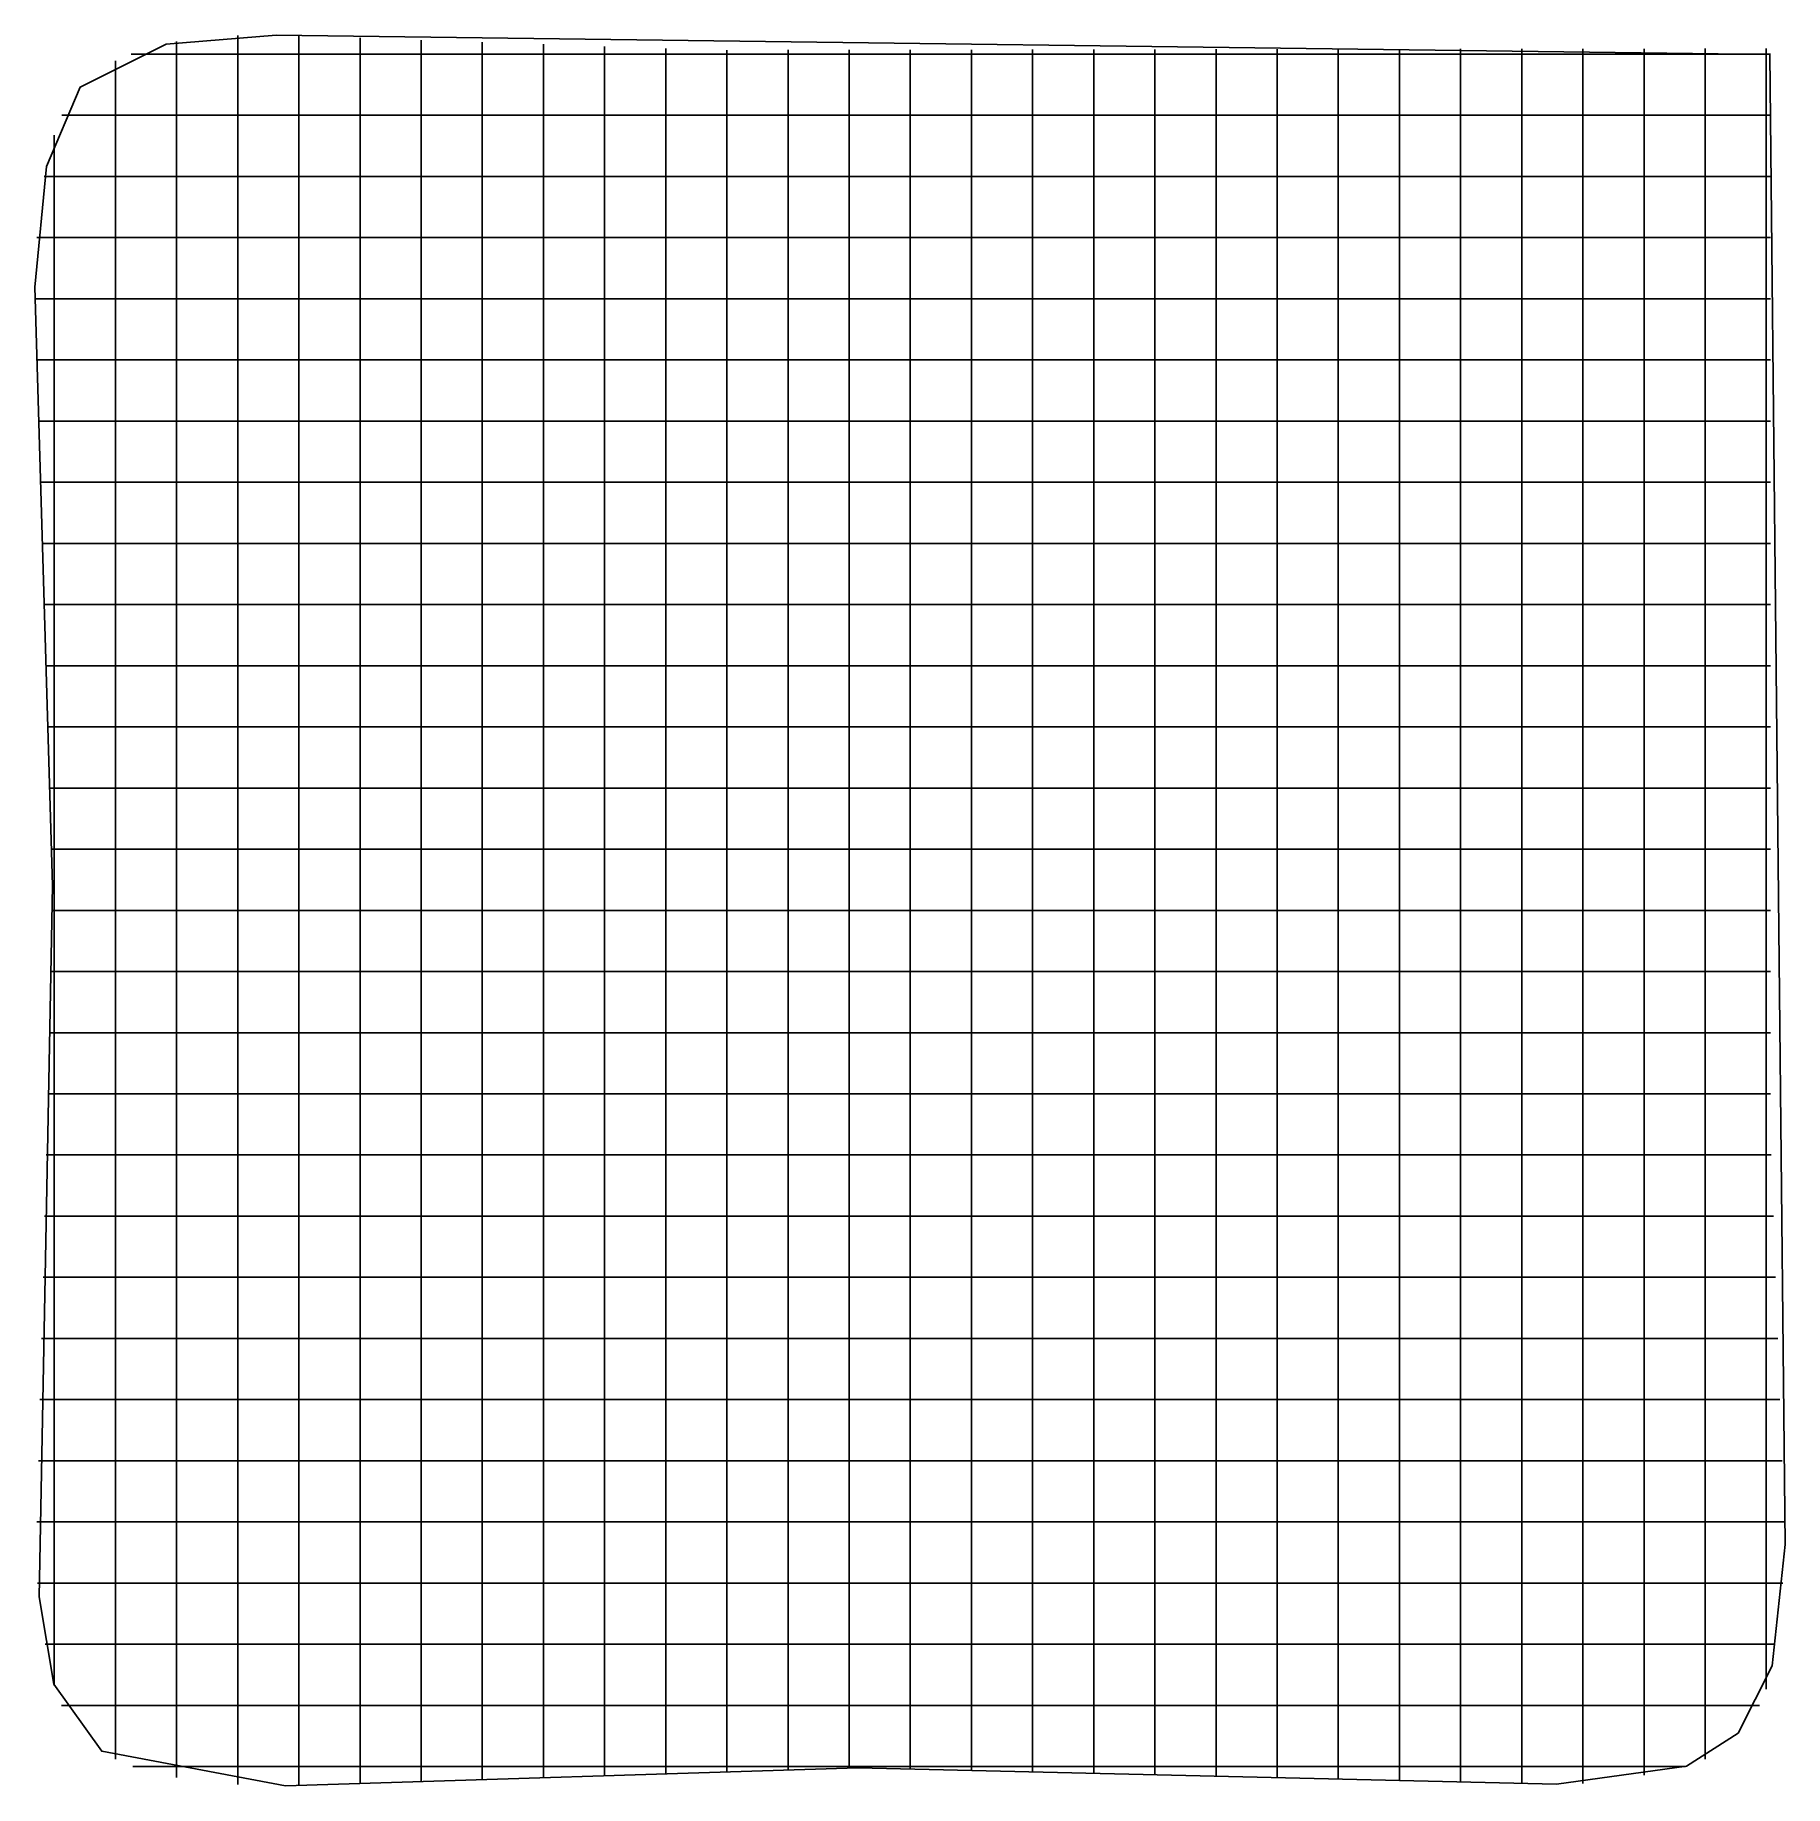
# Model space of a CAD drawing. Header units: metres. Extents: x 0.4 to 14.7, y 0.4 to 14.7.
import ezdxf

# ---------------------------------------------------------------- set-up
doc = ezdxf.new("R2010")
doc.units = ezdxf.units.M

msp = doc.modelspace()

# ---------------------------------------------------------------- linework, layer by layer
for p, q in [((1.593, 14.464), (1.593, 14.695)), ((2.093, 14.743), (2.093, 14.744)), ((2.093, 14.512), (2.093, 14.743)), ((2.593, 14.511), (2.593, 14.742)), ((3.093, 14.493), (3.093, 14.724)), ((3.593, 14.476), (3.593, 14.707)), ((4.093, 14.689), (4.093, 14.69)), ((4.093, 14.458), (4.093, 14.689)), ((4.593, 14.441), (4.593, 14.672)), ((5.093, 14.424), (5.093, 14.655)), ((5.593, 14.406), (5.593, 14.637)), ((6.093, 14.394), (6.093, 14.625)), ((6.593, 14.395), (6.593, 14.626)), ((7.093, 14.396), (7.093, 14.627)), ((7.593, 14.397), (7.593, 14.628)), ((8.093, 14.397), (8.093, 14.628)), ((8.593, 14.398), (8.593, 14.629)), ((9.093, 14.399), (9.093, 14.63)), ((9.593, 14.399), (9.593, 14.63)), ((10.093, 14.4), (10.093, 14.631)), ((10.593, 14.401), (10.593, 14.632)), ((11.093, 14.402), (11.093, 14.633)), ((11.593, 14.402), (11.593, 14.633)), ((12.093, 14.403), (12.093, 14.634)), ((12.593, 14.404), (12.593, 14.635)), ((13.093, 14.635), (13.093, 14.636)), ((13.093, 14.405), (13.093, 14.635)), ((13.593, 14.405), (13.593, 14.636)), ((14.093, 14.406), (14.093, 14.637)), ((14.593, 14.407), (14.593, 14.638)), ((1.093, 14.536), (1.093, 14.537)), ((1.093, 14.305), (1.093, 14.536)), ((1.221, 14.592), (1.452, 14.592)), ((1.221, 14.592), (1.452, 14.592)), ((1.452, 14.592), (1.568, 14.592)), ((1.568, 14.592), (1.637, 14.592)), ((1.593, 14.168), (1.593, 14.464)), ((1.637, 14.592), (2.793, 14.592)), ((2.093, 14.192), (2.093, 14.512)), ((2.593, 14.189), (2.593, 14.511)), ((2.793, 14.592), (3.137, 14.592)), ((3.093, 14.179), (3.093, 14.493)), ((3.137, 14.592), (3.368, 14.592)), ((3.368, 14.592), (3.437, 14.592)), ((3.437, 14.592), (4.593, 14.592)), ((3.593, 14.169), (3.593, 14.476)), ((4.093, 14.159), (4.093, 14.458)), ((4.593, 14.592), (4.937, 14.592)), ((4.937, 14.592), (5.168, 14.592)), ((5.168, 14.592), (5.237, 14.592)), ((5.237, 14.592), (5.89, 14.592)), ((5.89, 14.592), (6.122, 14.592)), ((6.122, 14.592), (6.465, 14.592)), ((6.465, 14.592), (7.622, 14.592)), ((7.622, 14.592), (7.69, 14.592)), ((7.69, 14.592), (7.922, 14.592)), ((7.922, 14.592), (8.265, 14.592)), ((8.265, 14.592), (9.422, 14.592)), ((9.422, 14.592), (9.49, 14.592)), ((9.49, 14.592), (9.722, 14.592)), ((9.722, 14.592), (10.065, 14.592)), ((10.065, 14.592), (11.222, 14.592)), ((11.222, 14.592), (11.29, 14.592)), ((11.29, 14.592), (11.522, 14.592)), ((11.522, 14.592), (11.865, 14.592)), ((11.865, 14.592), (13.022, 14.592)), ((13.022, 14.592), (13.09, 14.592)), ((13.09, 14.592), (13.322, 14.592)), ((13.322, 14.592), (13.665, 14.592)), ((13.665, 14.592), (14.557, 14.592)), ((14.557, 14.592), (14.626, 14.592)), ((4.593, 14.149), (4.593, 14.441)), ((5.093, 14.14), (5.093, 14.424)), ((5.593, 14.13), (5.593, 14.406)), ((6.093, 14.124), (6.093, 14.394)), ((6.593, 14.128), (6.593, 14.395)), ((7.093, 14.133), (7.093, 14.396)), ((7.593, 14.133), (7.593, 14.397)), ((8.093, 14.13), (8.093, 14.397)), ((8.593, 14.128), (8.593, 14.398)), ((9.093, 14.126), (9.093, 14.399)), ((9.593, 14.123), (9.593, 14.399)), ((10.093, 14.121), (10.093, 14.4)), ((10.593, 14.119), (10.593, 14.401)), ((11.093, 14.117), (11.093, 14.402)), ((11.593, 14.115), (11.593, 14.402)), ((12.093, 14.113), (12.093, 14.403)), ((12.593, 14.111), (12.593, 14.404)), ((13.093, 14.111), (13.093, 14.405)), ((13.593, 14.127), (13.593, 14.405)), ((14.093, 14.158), (14.093, 14.406)), ((14.593, 14.289), (14.593, 14.407)), ((1.093, 14.08), (1.093, 14.305)), ((2.093, 13.035), (2.093, 14.192)), ((2.593, 13.032), (2.593, 14.189)), ((3.093, 13.022), (3.093, 14.179)), ((14.593, 14.221), (14.593, 14.289)), ((14.593, 13.065), (14.593, 14.221)), ((0.654, 14.092), (0.885, 14.092)), ((0.654, 14.092), (0.885, 14.092)), ((0.885, 14.092), (1.131, 14.092)), ((1.093, 12.923), (1.093, 14.08)), ((1.131, 14.092), (2.287, 14.092)), ((1.593, 13.012), (1.593, 14.168)), ((2.287, 14.092), (2.356, 14.092)), ((2.356, 14.092), (2.587, 14.092)), ((2.587, 14.092), (2.931, 14.092)), ((2.931, 14.092), (4.087, 14.092)), ((3.593, 13.013), (3.593, 14.169)), ((4.087, 14.092), (4.156, 14.092)), ((4.093, 13.002), (4.093, 14.159)), ((4.156, 14.092), (4.387, 14.092)), ((4.387, 14.092), (4.731, 14.092)), ((4.593, 12.993), (4.593, 14.149)), ((4.731, 14.092), (5.887, 14.092)), ((5.093, 12.983), (5.093, 14.14)), ((5.593, 12.973), (5.593, 14.13)), ((5.887, 14.092), (5.956, 14.092)), ((5.956, 14.092), (6.187, 14.092)), ((6.093, 12.968), (6.093, 14.124)), ((6.187, 14.092), (6.531, 14.092)), ((6.531, 14.092), (7.687, 14.092)), ((6.593, 12.972), (6.593, 14.128)), ((7.093, 12.976), (7.093, 14.133)), ((7.593, 12.975), (7.593, 14.133)), ((7.687, 14.092), (7.756, 14.092)), ((7.756, 14.092), (7.987, 14.092)), ((7.987, 14.092), (8.331, 14.092)), ((8.093, 12.973), (8.093, 14.13)), ((8.331, 14.092), (9.487, 14.092)), ((8.593, 12.971), (8.593, 14.128)), ((9.093, 12.969), (9.093, 14.126)), ((9.487, 14.092), (9.556, 14.092)), ((9.556, 14.092), (9.787, 14.092)), ((9.593, 12.967), (9.593, 14.123)), ((9.787, 14.092), (10.131, 14.092)), ((10.093, 12.965), (10.093, 14.121)), ((10.131, 14.092), (11.287, 14.092)), ((10.593, 12.963), (10.593, 14.119)), ((11.093, 12.96), (11.093, 14.117)), ((11.287, 14.092), (11.356, 14.092)), ((11.356, 14.092), (11.587, 14.092)), ((11.587, 14.092), (11.931, 14.092)), ((11.593, 12.958), (11.593, 14.115)), ((11.931, 14.092), (13.087, 14.092)), ((12.093, 12.956), (12.093, 14.113)), ((12.593, 12.954), (12.593, 14.111)), ((13.087, 14.092), (13.156, 14.092)), ((13.093, 12.954), (13.093, 14.111)), ((13.156, 14.092), (13.387, 14.092)), ((13.387, 14.092), (13.731, 14.092)), ((13.593, 12.97), (13.593, 14.127)), ((13.731, 14.092), (14.557, 14.092)), ((14.093, 13.001), (14.093, 14.158)), ((14.557, 14.092), (14.626, 14.092)), ((0.593, 13.912), (0.593, 13.929)), ((0.593, 13.681), (0.593, 13.912)), ((0.593, 13.337), (0.593, 13.681)), ((0.511, 13.592), (0.742, 13.592)), ((0.511, 13.592), (0.742, 13.592)), ((0.742, 13.592), (1.021, 13.592)), ((1.021, 13.592), (2.177, 13.592)), ((2.177, 13.592), (2.246, 13.592)), ((2.246, 13.592), (2.477, 13.592)), ((2.477, 13.592), (2.821, 13.592)), ((2.821, 13.592), (3.977, 13.592)), ((3.977, 13.592), (4.046, 13.592)), ((4.046, 13.592), (4.277, 13.592)), ((4.277, 13.592), (4.621, 13.592)), ((4.621, 13.592), (5.777, 13.592)), ((5.777, 13.592), (5.846, 13.592)), ((5.846, 13.592), (6.077, 13.592)), ((6.077, 13.592), (6.421, 13.592)), ((6.421, 13.592), (7.577, 13.592)), ((7.577, 13.592), (7.646, 13.592)), ((7.646, 13.592), (7.877, 13.592)), ((7.877, 13.592), (8.221, 13.592)), ((8.221, 13.592), (9.377, 13.592)), ((9.377, 13.592), (9.446, 13.592)), ((9.446, 13.592), (9.677, 13.592)), ((9.677, 13.592), (10.021, 13.592)), ((10.021, 13.592), (11.177, 13.592)), ((11.177, 13.592), (11.246, 13.592)), ((11.246, 13.592), (11.477, 13.592)), ((11.477, 13.592), (11.821, 13.592)), ((11.821, 13.592), (12.977, 13.592)), ((12.977, 13.592), (13.046, 13.592)), ((13.046, 13.592), (13.277, 13.592)), ((13.277, 13.592), (13.621, 13.592)), ((13.621, 13.592), (14.557, 13.592)), ((14.557, 13.592), (14.626, 13.592)), ((0.593, 12.181), (0.593, 13.337)), ((0.451, 13.092), (0.682, 13.092)), ((0.451, 13.092), (0.682, 13.092)), ((0.682, 13.092), (0.974, 13.092)), ((0.974, 13.092), (2.131, 13.092)), ((2.093, 12.967), (2.093, 13.035)), ((2.131, 13.092), (2.199, 13.092)), ((2.199, 13.092), (2.431, 13.092)), ((2.431, 13.092), (2.774, 13.092)), ((2.593, 12.963), (2.593, 13.032)), ((2.774, 13.092), (3.931, 13.092)), ((3.931, 13.092), (3.999, 13.092)), ((3.999, 13.092), (4.231, 13.092)), ((4.231, 13.092), (4.574, 13.092)), ((4.574, 13.092), (5.731, 13.092)), ((5.731, 13.092), (5.799, 13.092)), ((5.799, 13.092), (6.031, 13.092)), ((6.031, 13.092), (6.374, 13.092)), ((6.374, 13.092), (7.531, 13.092)), ((7.531, 13.092), (7.599, 13.092)), ((7.599, 13.092), (7.831, 13.092)), ((7.831, 13.092), (8.174, 13.092)), ((8.174, 13.092), (9.331, 13.092)), ((9.331, 13.092), (9.399, 13.092)), ((9.399, 13.092), (9.631, 13.092)), ((9.631, 13.092), (9.974, 13.092)), ((9.974, 13.092), (11.131, 13.092)), ((11.131, 13.092), (11.199, 13.092)), ((11.199, 13.092), (11.431, 13.092)), ((11.431, 13.092), (11.774, 13.092)), ((11.774, 13.092), (12.931, 13.092)), ((12.931, 13.092), (12.999, 13.092)), ((12.999, 13.092), (13.231, 13.092)), ((13.231, 13.092), (13.574, 13.092)), ((13.574, 13.092), (14.557, 13.092)), ((14.557, 13.092), (14.626, 13.092)), ((14.593, 12.721), (14.593, 13.065)), ((1.093, 12.855), (1.093, 12.923)), ((1.593, 12.943), (1.593, 13.012)), ((1.593, 12.712), (1.593, 12.943)), ((2.093, 12.736), (2.093, 12.967)), ((2.593, 12.732), (2.593, 12.963)), ((3.093, 12.954), (3.093, 13.022)), ((3.093, 12.722), (3.093, 12.954)), ((3.593, 12.944), (3.593, 13.013)), ((3.593, 12.713), (3.593, 12.944)), ((4.093, 12.934), (4.093, 13.002)), ((4.093, 12.703), (4.093, 12.934)), ((4.593, 12.924), (4.593, 12.993)), ((4.593, 12.693), (4.593, 12.924)), ((5.093, 12.915), (5.093, 12.983)), ((5.093, 12.683), (5.093, 12.915)), ((5.593, 12.905), (5.593, 12.973)), ((5.593, 12.673), (5.593, 12.905)), ((6.093, 12.899), (6.093, 12.968)), ((6.093, 12.668), (6.093, 12.899)), ((6.593, 12.903), (6.593, 12.972)), ((6.593, 12.672), (6.593, 12.903)), ((7.093, 12.908), (7.093, 12.976)), ((7.093, 12.676), (7.093, 12.908)), ((7.593, 12.907), (7.593, 12.975)), ((7.593, 12.676), (7.593, 12.907)), ((8.093, 12.905), (8.093, 12.973)), ((8.093, 12.673), (8.093, 12.905)), ((8.593, 12.903), (8.593, 12.971)), ((8.593, 12.671), (8.593, 12.903)), ((9.093, 12.901), (9.093, 12.969)), ((9.093, 12.669), (9.093, 12.901)), ((9.593, 12.898), (9.593, 12.967)), ((9.593, 12.667), (9.593, 12.898)), ((10.093, 12.896), (10.093, 12.965)), ((10.093, 12.665), (10.093, 12.896)), ((10.593, 12.894), (10.593, 12.963)), ((10.593, 12.663), (10.593, 12.894)), ((11.093, 12.891), (11.093, 12.96)), ((11.093, 12.661), (11.093, 12.891)), ((11.593, 12.889), (11.593, 12.958)), ((11.593, 12.658), (11.593, 12.889)), ((12.093, 12.887), (12.093, 12.956)), ((12.093, 12.656), (12.093, 12.887)), ((12.593, 12.885), (12.593, 12.954)), ((12.593, 12.654), (12.593, 12.885)), ((13.093, 12.885), (13.093, 12.954)), ((13.093, 12.655), (13.093, 12.885)), ((13.593, 12.902), (13.593, 12.97)), ((13.593, 12.67), (13.593, 12.902)), ((14.093, 12.933), (14.093, 13.001)), ((14.093, 12.701), (14.093, 12.933)), ((1.093, 12.623), (1.093, 12.855)), ((1.093, 12.28), (1.093, 12.623)), ((1.593, 12.368), (1.593, 12.712)), ((2.093, 12.392), (2.093, 12.736)), ((2.593, 12.389), (2.593, 12.732)), ((3.093, 12.379), (3.093, 12.722)), ((3.593, 12.369), (3.593, 12.713)), ((4.093, 12.359), (4.093, 12.703)), ((4.593, 12.349), (4.593, 12.693)), ((5.093, 12.34), (5.093, 12.683)), ((5.593, 12.33), (5.593, 12.673)), ((6.093, 12.324), (6.093, 12.668)), ((6.593, 12.328), (6.593, 12.672)), ((7.093, 12.333), (7.093, 12.676)), ((7.593, 12.333), (7.593, 12.676)), ((8.093, 12.33), (8.093, 12.673)), ((8.593, 12.328), (8.593, 12.671)), ((9.093, 12.326), (9.093, 12.669)), ((9.593, 12.323), (9.593, 12.667)), ((10.093, 12.321), (10.093, 12.665)), ((10.593, 12.319), (10.593, 12.663)), ((11.093, 12.317), (11.093, 12.661)), ((11.593, 12.315), (11.593, 12.658)), ((12.093, 12.313), (12.093, 12.656)), ((12.593, 12.311), (12.593, 12.654)), ((13.093, 12.311), (13.093, 12.655)), ((13.593, 12.327), (13.593, 12.67)), ((14.093, 12.358), (14.093, 12.701)), ((14.593, 12.489), (14.593, 12.721)), ((0.438, 12.592), (0.669, 12.592)), ((0.438, 12.592), (0.669, 12.592)), ((0.669, 12.592), (0.964, 12.592)), ((0.964, 12.592), (2.121, 12.592)), ((2.121, 12.592), (2.189, 12.592)), ((2.189, 12.592), (2.421, 12.592)), ((2.421, 12.592), (2.764, 12.592)), ((2.764, 12.592), (3.921, 12.592)), ((3.921, 12.592), (3.989, 12.592)), ((3.989, 12.592), (4.221, 12.592)), ((4.221, 12.592), (4.564, 12.592)), ((4.564, 12.592), (5.721, 12.592)), ((5.721, 12.592), (5.789, 12.592)), ((5.789, 12.592), (6.021, 12.592)), ((6.021, 12.592), (6.364, 12.592)), ((6.364, 12.592), (7.521, 12.592)), ((7.521, 12.592), (7.589, 12.592)), ((7.589, 12.592), (7.821, 12.592)), ((7.821, 12.592), (8.164, 12.592)), ((8.164, 12.592), (9.321, 12.592)), ((9.321, 12.592), (9.389, 12.592)), ((9.389, 12.592), (9.621, 12.592)), ((9.621, 12.592), (9.964, 12.592)), ((9.964, 12.592), (11.121, 12.592)), ((11.121, 12.592), (11.189, 12.592)), ((11.189, 12.592), (11.421, 12.592)), ((11.421, 12.592), (11.764, 12.592)), ((11.764, 12.592), (12.921, 12.592)), ((12.921, 12.592), (12.989, 12.592)), ((12.989, 12.592), (13.221, 12.592)), ((13.221, 12.592), (13.564, 12.592)), ((13.564, 12.592), (14.557, 12.592)), ((14.557, 12.592), (14.626, 12.592)), ((14.593, 12.421), (14.593, 12.489)), ((1.593, 11.212), (1.593, 12.368)), ((2.093, 11.235), (2.093, 12.392)), ((2.593, 11.232), (2.593, 12.389)), ((3.093, 11.222), (3.093, 12.379)), ((3.593, 11.213), (3.593, 12.369)), ((4.093, 11.202), (4.093, 12.359)), ((4.593, 11.193), (4.593, 12.349)), ((5.093, 11.183), (5.093, 12.34)), ((5.593, 11.173), (5.593, 12.33)), ((6.093, 11.168), (6.093, 12.324)), ((6.593, 11.172), (6.593, 12.328)), ((7.093, 11.176), (7.093, 12.333)), ((7.593, 11.175), (7.593, 12.333)), ((8.093, 11.173), (8.093, 12.33)), ((8.593, 11.171), (8.593, 12.328)), ((9.093, 11.169), (9.093, 12.326)), ((9.593, 11.167), (9.593, 12.323)), ((10.093, 11.165), (10.093, 12.321)), ((10.593, 11.163), (10.593, 12.319)), ((11.093, 11.16), (11.093, 12.317)), ((11.593, 11.158), (11.593, 12.315)), ((12.093, 11.156), (12.093, 12.313)), ((12.593, 11.154), (12.593, 12.311)), ((13.093, 11.154), (13.093, 12.311)), ((13.593, 11.17), (13.593, 12.327)), ((14.093, 11.201), (14.093, 12.358)), ((14.593, 11.265), (14.593, 12.421)), ((0.593, 12.112), (0.593, 12.181)), ((1.093, 11.123), (1.093, 12.28)), ((0.453, 12.092), (0.684, 12.092)), ((0.453, 12.092), (0.684, 12.092)), ((0.593, 11.881), (0.593, 12.112)), ((0.684, 12.092), (0.976, 12.092)), ((0.976, 12.092), (2.132, 12.092)), ((2.132, 12.092), (2.201, 12.092)), ((2.201, 12.092), (2.432, 12.092)), ((2.432, 12.092), (2.776, 12.092)), ((2.776, 12.092), (3.932, 12.092)), ((3.932, 12.092), (4.001, 12.092)), ((4.001, 12.092), (4.232, 12.092)), ((4.232, 12.092), (4.576, 12.092)), ((4.576, 12.092), (5.732, 12.092)), ((5.732, 12.092), (5.801, 12.092)), ((5.801, 12.092), (6.032, 12.092)), ((6.032, 12.092), (6.376, 12.092)), ((6.376, 12.092), (7.532, 12.092)), ((7.532, 12.092), (7.601, 12.092)), ((7.601, 12.092), (7.832, 12.092)), ((7.832, 12.092), (8.176, 12.092)), ((8.176, 12.092), (9.332, 12.092)), ((9.332, 12.092), (9.401, 12.092)), ((9.401, 12.092), (9.632, 12.092)), ((9.632, 12.092), (9.976, 12.092)), ((9.976, 12.092), (11.132, 12.092)), ((11.132, 12.092), (11.201, 12.092)), ((11.201, 12.092), (11.432, 12.092)), ((11.432, 12.092), (11.776, 12.092)), ((11.776, 12.092), (12.932, 12.092)), ((12.932, 12.092), (13.001, 12.092)), ((13.001, 12.092), (13.232, 12.092)), ((13.232, 12.092), (13.576, 12.092)), ((13.576, 12.092), (14.557, 12.092)), ((14.557, 12.092), (14.626, 12.092)), ((0.593, 11.537), (0.593, 11.881)), ((0.468, 11.592), (0.699, 11.592)), ((0.468, 11.592), (0.699, 11.592)), ((0.593, 10.381), (0.593, 11.537)), ((0.699, 11.592), (0.987, 11.592)), ((0.987, 11.592), (2.144, 11.592)), ((2.144, 11.592), (2.213, 11.592)), ((2.213, 11.592), (2.444, 11.592)), ((2.444, 11.592), (2.787, 11.592)), ((2.787, 11.592), (3.944, 11.592)), ((3.944, 11.592), (4.013, 11.592)), ((4.013, 11.592), (4.244, 11.592)), ((4.244, 11.592), (4.587, 11.592)), ((4.587, 11.592), (5.744, 11.592)), ((5.744, 11.592), (5.813, 11.592)), ((5.813, 11.592), (6.044, 11.592)), ((6.044, 11.592), (6.387, 11.592)), ((6.387, 11.592), (7.544, 11.592)), ((7.544, 11.592), (7.613, 11.592)), ((7.613, 11.592), (7.844, 11.592)), ((7.844, 11.592), (8.187, 11.592)), ((8.187, 11.592), (9.344, 11.592)), ((9.344, 11.592), (9.413, 11.592)), ((9.413, 11.592), (9.644, 11.592)), ((9.644, 11.592), (9.987, 11.592)), ((9.987, 11.592), (11.144, 11.592)), ((11.144, 11.592), (11.213, 11.592)), ((11.213, 11.592), (11.444, 11.592)), ((11.444, 11.592), (11.787, 11.592)), ((11.787, 11.592), (12.944, 11.592)), ((12.944, 11.592), (13.013, 11.592)), ((13.013, 11.592), (13.244, 11.592)), ((13.244, 11.592), (13.587, 11.592)), ((13.587, 11.592), (14.557, 11.592)), ((14.557, 11.592), (14.626, 11.592)), ((1.593, 11.143), (1.593, 11.212)), ((2.093, 11.167), (2.093, 11.235)), ((2.093, 10.936), (2.093, 11.167)), ((2.593, 11.163), (2.593, 11.232)), ((3.093, 11.154), (3.093, 11.222)), ((3.593, 11.144), (3.593, 11.213)), ((4.093, 11.134), (4.093, 11.202)), ((4.593, 11.124), (4.593, 11.193)), ((5.093, 11.115), (5.093, 11.183)), ((5.593, 11.105), (5.593, 11.173)), ((6.093, 11.099), (6.093, 11.168)), ((6.593, 11.103), (6.593, 11.172)), ((7.093, 11.108), (7.093, 11.176)), ((7.593, 11.107), (7.593, 11.175)), ((8.093, 11.105), (8.093, 11.173)), ((8.593, 11.103), (8.593, 11.171)), ((9.093, 11.101), (9.093, 11.169)), ((9.593, 11.098), (9.593, 11.167)), ((13.593, 11.102), (13.593, 11.17)), ((14.093, 11.133), (14.093, 11.201)), ((14.593, 10.921), (14.593, 11.265)), ((0.484, 11.092), (0.715, 11.092)), ((0.484, 11.092), (0.715, 11.092)), ((0.715, 11.092), (1, 11.092)), ((1, 11.092), (2.156, 11.092)), ((1.093, 11.055), (1.093, 11.123)), ((1.093, 10.823), (1.093, 11.055)), ((1.593, 10.912), (1.593, 11.143)), ((2.156, 11.092), (2.225, 11.092)), ((2.225, 11.092), (2.456, 11.092)), ((2.456, 11.092), (2.8, 11.092)), ((2.593, 10.932), (2.593, 11.163)), ((2.8, 11.092), (3.956, 11.092)), ((3.093, 10.922), (3.093, 11.154)), ((3.593, 10.913), (3.593, 11.144)), ((3.956, 11.092), (4.025, 11.092)), ((4.025, 11.092), (4.256, 11.092)), ((4.093, 10.903), (4.093, 11.134)), ((4.256, 11.092), (4.6, 11.092)), ((4.593, 10.893), (4.593, 11.124)), ((4.6, 11.092), (5.756, 11.092)), ((5.093, 10.883), (5.093, 11.115)), ((5.593, 10.873), (5.593, 11.105)), ((5.756, 11.092), (5.825, 11.092)), ((5.825, 11.092), (6.056, 11.092)), ((6.056, 11.092), (6.4, 11.092)), ((6.093, 10.868), (6.093, 11.099)), ((6.4, 11.092), (7.556, 11.092)), ((6.593, 10.872), (6.593, 11.103)), ((7.093, 10.876), (7.093, 11.108)), ((7.556, 11.092), (7.625, 11.092)), ((7.593, 10.876), (7.593, 11.107)), ((7.625, 11.092), (7.856, 11.092)), ((7.856, 11.092), (8.2, 11.092)), ((8.093, 10.873), (8.093, 11.105)), ((8.2, 11.092), (9.356, 11.092)), ((8.593, 10.871), (8.593, 11.103)), ((9.093, 10.869), (9.093, 11.101)), ((9.356, 11.092), (9.425, 11.092)), ((9.425, 11.092), (9.656, 11.092)), ((9.593, 10.867), (9.593, 11.098)), ((9.656, 11.092), (10, 11.092)), ((10, 11.092), (11.156, 11.092)), ((10.093, 11.096), (10.093, 11.165)), ((10.093, 10.865), (10.093, 11.096)), ((10.593, 11.094), (10.593, 11.163)), ((10.593, 10.863), (10.593, 11.094)), ((11.093, 11.091), (11.093, 11.16)), ((11.093, 10.861), (11.093, 11.091)), ((11.156, 11.092), (11.225, 11.092)), ((11.225, 11.092), (11.456, 11.092)), ((11.456, 11.092), (11.8, 11.092)), ((11.593, 11.089), (11.593, 11.158)), ((11.593, 10.858), (11.593, 11.089)), ((11.8, 11.092), (12.956, 11.092)), ((12.093, 11.087), (12.093, 11.156)), ((12.093, 10.856), (12.093, 11.087)), ((12.593, 11.085), (12.593, 11.154)), ((12.593, 10.854), (12.593, 11.085)), ((12.956, 11.092), (13.025, 11.092)), ((13.025, 11.092), (13.256, 11.092)), ((13.093, 11.085), (13.093, 11.154)), ((13.093, 10.855), (13.093, 11.085)), ((13.256, 11.092), (13.6, 11.092)), ((13.593, 10.87), (13.593, 11.102)), ((13.6, 11.092), (14.557, 11.092)), ((14.093, 10.901), (14.093, 11.133)), ((14.557, 11.092), (14.626, 11.092)), ((1.593, 10.568), (1.593, 10.912)), ((2.093, 10.592), (2.093, 10.936)), ((2.593, 10.589), (2.593, 10.932)), ((3.093, 10.579), (3.093, 10.922)), ((3.593, 10.569), (3.593, 10.913)), ((4.093, 10.559), (4.093, 10.903)), ((4.593, 10.549), (4.593, 10.893)), ((5.093, 10.54), (5.093, 10.883)), ((14.093, 10.558), (14.093, 10.901)), ((14.593, 10.689), (14.593, 10.921)), ((1.093, 10.48), (1.093, 10.823)), ((5.593, 10.53), (5.593, 10.873)), ((6.093, 10.524), (6.093, 10.868)), ((6.593, 10.528), (6.593, 10.872)), ((7.093, 10.533), (7.093, 10.876)), ((7.593, 10.533), (7.593, 10.876)), ((8.093, 10.53), (8.093, 10.873)), ((8.593, 10.528), (8.593, 10.871)), ((9.093, 10.526), (9.093, 10.869)), ((9.593, 10.523), (9.593, 10.867)), ((10.093, 10.521), (10.093, 10.865)), ((10.593, 10.519), (10.593, 10.863)), ((11.093, 10.517), (11.093, 10.861)), ((11.593, 10.515), (11.593, 10.858)), ((12.093, 10.513), (12.093, 10.856)), ((12.593, 10.511), (12.593, 10.854)), ((13.093, 10.511), (13.093, 10.855)), ((13.593, 10.527), (13.593, 10.87)), ((14.593, 10.621), (14.593, 10.689)), ((14.593, 9.465), (14.593, 10.621)), ((0.499, 10.592), (0.73, 10.592)), ((0.499, 10.592), (0.73, 10.592)), ((0.73, 10.592), (1.011, 10.592)), ((1.011, 10.592), (2.168, 10.592)), ((1.093, 9.323), (1.093, 10.48)), ((1.593, 9.412), (1.593, 10.568)), ((2.093, 9.435), (2.093, 10.592)), ((2.168, 10.592), (2.236, 10.592)), ((2.236, 10.592), (2.468, 10.592)), ((2.468, 10.592), (2.811, 10.592)), ((2.593, 9.432), (2.593, 10.589)), ((2.811, 10.592), (3.968, 10.592)), ((3.093, 9.422), (3.093, 10.579)), ((3.593, 9.413), (3.593, 10.569)), ((3.968, 10.592), (4.036, 10.592)), ((4.036, 10.592), (4.268, 10.592)), ((4.093, 9.402), (4.093, 10.559)), ((4.268, 10.592), (4.611, 10.592)), ((4.593, 9.393), (4.593, 10.549)), ((4.611, 10.592), (5.768, 10.592)), ((5.093, 9.383), (5.093, 10.54)), ((5.593, 9.373), (5.593, 10.53)), ((5.768, 10.592), (5.836, 10.592)), ((5.836, 10.592), (6.068, 10.592)), ((6.068, 10.592), (6.411, 10.592)), ((6.093, 9.368), (6.093, 10.524)), ((6.411, 10.592), (7.568, 10.592)), ((6.593, 9.372), (6.593, 10.528)), ((7.093, 9.376), (7.093, 10.533)), ((7.568, 10.592), (7.636, 10.592)), ((7.593, 9.375), (7.593, 10.533)), ((7.636, 10.592), (7.868, 10.592)), ((7.868, 10.592), (8.211, 10.592)), ((8.093, 9.373), (8.093, 10.53)), ((8.211, 10.592), (9.368, 10.592)), ((8.593, 9.371), (8.593, 10.528)), ((9.093, 9.369), (9.093, 10.526)), ((9.368, 10.592), (9.436, 10.592)), ((9.436, 10.592), (9.668, 10.592)), ((9.593, 9.367), (9.593, 10.523)), ((9.668, 10.592), (10.011, 10.592)), ((10.011, 10.592), (11.168, 10.592)), ((10.093, 9.365), (10.093, 10.521)), ((10.593, 9.363), (10.593, 10.519)), ((11.093, 9.36), (11.093, 10.517)), ((11.168, 10.592), (11.236, 10.592)), ((11.236, 10.592), (11.468, 10.592)), ((11.468, 10.592), (11.811, 10.592)), ((11.593, 9.358), (11.593, 10.515)), ((11.811, 10.592), (12.968, 10.592)), ((12.093, 9.356), (12.093, 10.513)), ((12.593, 9.354), (12.593, 10.511)), ((12.968, 10.592), (13.036, 10.592)), ((13.036, 10.592), (13.268, 10.592)), ((13.093, 9.354), (13.093, 10.511)), ((13.268, 10.592), (13.611, 10.592)), ((13.593, 9.37), (13.593, 10.527)), ((13.611, 10.592), (14.557, 10.592)), ((14.093, 9.401), (14.093, 10.558)), ((14.557, 10.592), (14.626, 10.592)), ((0.593, 10.312), (0.593, 10.381)), ((0.593, 10.081), (0.593, 10.312)), ((0.514, 10.092), (0.745, 10.092)), ((0.514, 10.092), (0.745, 10.092)), ((0.593, 9.737), (0.593, 10.081)), ((0.745, 10.092), (1.023, 10.092)), ((1.023, 10.092), (2.179, 10.092)), ((2.179, 10.092), (2.248, 10.092)), ((2.248, 10.092), (2.479, 10.092)), ((2.479, 10.092), (2.823, 10.092)), ((2.823, 10.092), (3.979, 10.092)), ((3.979, 10.092), (4.048, 10.092)), ((4.048, 10.092), (4.279, 10.092)), ((4.279, 10.092), (4.623, 10.092)), ((4.623, 10.092), (5.779, 10.092)), ((5.779, 10.092), (5.848, 10.092)), ((5.848, 10.092), (6.079, 10.092)), ((6.079, 10.092), (6.423, 10.092)), ((6.423, 10.092), (7.579, 10.092)), ((7.579, 10.092), (7.648, 10.092)), ((7.648, 10.092), (7.879, 10.092)), ((7.879, 10.092), (8.223, 10.092)), ((8.223, 10.092), (9.379, 10.092)), ((9.379, 10.092), (9.448, 10.092)), ((9.448, 10.092), (9.679, 10.092)), ((9.679, 10.092), (10.023, 10.092)), ((10.023, 10.092), (11.179, 10.092)), ((11.179, 10.092), (11.248, 10.092)), ((11.248, 10.092), (11.479, 10.092)), ((11.479, 10.092), (11.823, 10.092)), ((11.823, 10.092), (12.979, 10.092)), ((12.979, 10.092), (13.048, 10.092)), ((13.048, 10.092), (13.279, 10.092)), ((13.279, 10.092), (13.623, 10.092)), ((13.623, 10.092), (14.557, 10.092)), ((14.557, 10.092), (14.626, 10.092)), ((0.593, 8.581), (0.593, 9.737)), ((0.529, 9.592), (0.76, 9.592)), ((0.529, 9.592), (0.76, 9.592)), ((0.76, 9.592), (1.034, 9.592)), ((1.034, 9.592), (2.192, 9.592)), ((2.192, 9.592), (2.26, 9.592)), ((2.26, 9.592), (2.491, 9.592)), ((2.491, 9.592), (2.834, 9.592)), ((2.834, 9.592), (3.992, 9.592)), ((3.992, 9.592), (4.06, 9.592)), ((4.06, 9.592), (4.291, 9.592)), ((4.291, 9.592), (4.634, 9.592)), ((4.634, 9.592), (5.792, 9.592)), ((5.792, 9.592), (5.86, 9.592)), ((5.86, 9.592), (6.091, 9.592)), ((6.091, 9.592), (6.434, 9.592)), ((6.434, 9.592), (7.592, 9.592)), ((7.592, 9.592), (7.66, 9.592)), ((7.66, 9.592), (7.891, 9.592)), ((7.891, 9.592), (8.234, 9.592)), ((8.234, 9.592), (9.392, 9.592)), ((9.392, 9.592), (9.46, 9.592)), ((9.46, 9.592), (9.691, 9.592)), ((9.691, 9.592), (10.034, 9.592)), ((10.034, 9.592), (11.192, 9.592)), ((11.192, 9.592), (11.26, 9.592)), ((11.26, 9.592), (11.491, 9.592)), ((11.491, 9.592), (11.834, 9.592)), ((11.834, 9.592), (12.992, 9.592)), ((12.992, 9.592), (13.06, 9.592)), ((13.06, 9.592), (13.291, 9.592)), ((13.291, 9.592), (13.634, 9.592)), ((13.634, 9.592), (14.557, 9.592)), ((14.557, 9.592), (14.626, 9.592)), ((14.593, 9.121), (14.593, 9.465)), ((1.093, 9.255), (1.093, 9.323)), ((1.593, 9.343), (1.593, 9.412)), ((1.593, 9.112), (1.593, 9.343)), ((2.093, 9.367), (2.093, 9.435)), ((2.093, 9.136), (2.093, 9.367)), ((2.593, 9.363), (2.593, 9.432)), ((2.593, 9.132), (2.593, 9.363)), ((3.093, 9.354), (3.093, 9.422)), ((3.093, 9.122), (3.093, 9.354)), ((3.593, 9.344), (3.593, 9.413)), ((3.593, 9.113), (3.593, 9.344)), ((4.093, 9.334), (4.093, 9.402)), ((4.093, 9.103), (4.093, 9.334)), ((4.593, 9.324), (4.593, 9.393)), ((4.593, 9.093), (4.593, 9.324)), ((5.093, 9.315), (5.093, 9.383)), ((5.093, 9.083), (5.093, 9.315)), ((5.593, 9.305), (5.593, 9.373)), ((5.593, 9.073), (5.593, 9.305)), ((6.093, 9.299), (6.093, 9.368)), ((6.593, 9.303), (6.593, 9.372)), ((7.093, 9.308), (7.093, 9.376)), ((7.093, 9.076), (7.093, 9.308)), ((7.593, 9.307), (7.593, 9.375)), ((7.593, 9.076), (7.593, 9.307)), ((8.093, 9.305), (8.093, 9.373)), ((8.093, 9.073), (8.093, 9.305)), ((8.593, 9.303), (8.593, 9.371)), ((9.093, 9.301), (9.093, 9.369)), ((9.593, 9.298), (9.593, 9.367)), ((10.093, 9.296), (10.093, 9.365)), ((10.593, 9.294), (10.593, 9.363)), ((11.093, 9.291), (11.093, 9.36)), ((11.593, 9.289), (11.593, 9.358)), ((12.093, 9.287), (12.093, 9.356)), ((12.593, 9.285), (12.593, 9.354)), ((13.093, 9.285), (13.093, 9.354)), ((13.593, 9.302), (13.593, 9.37)), ((14.093, 9.333), (14.093, 9.401)), ((14.093, 9.101), (14.093, 9.333)), ((1.093, 9.023), (1.093, 9.255)), ((6.093, 9.068), (6.093, 9.299)), ((6.593, 9.072), (6.593, 9.303)), ((8.593, 9.071), (8.593, 9.303)), ((9.093, 9.069), (9.093, 9.301)), ((9.593, 9.067), (9.593, 9.298)), ((10.093, 9.065), (10.093, 9.296)), ((10.593, 9.063), (10.593, 9.294)), ((11.093, 9.061), (11.093, 9.291)), ((11.593, 9.058), (11.593, 9.289)), ((12.093, 9.056), (12.093, 9.287)), ((12.593, 9.054), (12.593, 9.285)), ((13.093, 9.055), (13.093, 9.285)), ((13.593, 9.07), (13.593, 9.302)), ((0.545, 9.092), (0.776, 9.092)), ((0.545, 9.092), (0.776, 9.092)), ((0.776, 9.092), (1.047, 9.092)), ((1.047, 9.092), (2.203, 9.092)), ((1.093, 8.68), (1.093, 9.023)), ((1.593, 8.768), (1.593, 9.112)), ((2.093, 8.792), (2.093, 9.136)), ((2.203, 9.092), (2.272, 9.092)), ((2.272, 9.092), (2.503, 9.092)), ((2.503, 9.092), (2.847, 9.092)), ((2.593, 8.789), (2.593, 9.132)), ((2.847, 9.092), (4.003, 9.092)), ((3.093, 8.779), (3.093, 9.122)), ((3.593, 8.769), (3.593, 9.113)), ((4.003, 9.092), (4.072, 9.092)), ((4.072, 9.092), (4.303, 9.092)), ((4.093, 8.759), (4.093, 9.103)), ((4.303, 9.092), (4.647, 9.092)), ((4.593, 8.749), (4.593, 9.093)), ((4.647, 9.092), (5.803, 9.092)), ((5.093, 8.74), (5.093, 9.083)), ((5.593, 8.73), (5.593, 9.073)), ((5.803, 9.092), (5.872, 9.092)), ((5.872, 9.092), (6.103, 9.092)), ((6.093, 8.724), (6.093, 9.068)), ((6.103, 9.092), (6.447, 9.092)), ((6.447, 9.092), (7.603, 9.092)), ((6.593, 8.728), (6.593, 9.072)), ((7.093, 8.733), (7.093, 9.076)), ((7.593, 8.733), (7.593, 9.076)), ((7.603, 9.092), (7.672, 9.092)), ((7.672, 9.092), (7.903, 9.092)), ((7.903, 9.092), (8.247, 9.092)), ((8.093, 8.73), (8.093, 9.073)), ((8.247, 9.092), (9.403, 9.092)), ((8.593, 8.728), (8.593, 9.071)), ((9.093, 8.726), (9.093, 9.069)), ((9.403, 9.092), (9.472, 9.092)), ((9.472, 9.092), (9.703, 9.092)), ((9.593, 8.723), (9.593, 9.067)), ((9.703, 9.092), (10.047, 9.092)), ((10.047, 9.092), (11.203, 9.092)), ((10.093, 8.721), (10.093, 9.065)), ((10.593, 8.719), (10.593, 9.063)), ((11.093, 8.717), (11.093, 9.061)), ((11.203, 9.092), (11.272, 9.092)), ((11.272, 9.092), (11.503, 9.092)), ((11.503, 9.092), (11.847, 9.092)), ((11.593, 8.715), (11.593, 9.058)), ((11.847, 9.092), (13.003, 9.092)), ((12.093, 8.713), (12.093, 9.056)), ((12.593, 8.711), (12.593, 9.054)), ((13.003, 9.092), (13.072, 9.092)), ((13.072, 9.092), (13.303, 9.092)), ((13.093, 8.711), (13.093, 9.055)), ((13.303, 9.092), (13.647, 9.092)), ((13.593, 8.727), (13.593, 9.07)), ((13.647, 9.092), (14.557, 9.092)), ((14.093, 8.758), (14.093, 9.101)), ((14.557, 9.092), (14.626, 9.092)), ((14.593, 8.889), (14.593, 9.121)), ((14.593, 8.821), (14.593, 8.889)), ((1.593, 7.612), (1.593, 8.768)), ((2.093, 7.635), (2.093, 8.792)), ((2.593, 7.632), (2.593, 8.789)), ((3.093, 7.622), (3.093, 8.779)), ((3.593, 7.613), (3.593, 8.769)), ((4.093, 7.602), (4.093, 8.759)), ((4.593, 7.593), (4.593, 8.749)), ((5.093, 7.583), (5.093, 8.74)), ((7.093, 7.576), (7.093, 8.733)), ((7.593, 7.575), (7.593, 8.733)), ((14.093, 7.601), (14.093, 8.758)), ((14.593, 7.665), (14.593, 8.821)), ((0.56, 8.592), (0.791, 8.592)), ((0.56, 8.592), (0.791, 8.592)), ((0.791, 8.592), (1.058, 8.592)), ((1.058, 8.592), (2.215, 8.592)), ((1.093, 7.523), (1.093, 8.68)), ((2.215, 8.592), (2.284, 8.592)), ((2.284, 8.592), (2.515, 8.592)), ((2.515, 8.592), (2.858, 8.592)), ((2.858, 8.592), (4.015, 8.592)), ((4.015, 8.592), (4.084, 8.592)), ((4.084, 8.592), (4.315, 8.592)), ((4.315, 8.592), (4.658, 8.592)), ((4.658, 8.592), (5.815, 8.592)), ((5.593, 7.573), (5.593, 8.73)), ((5.815, 8.592), (5.884, 8.592)), ((5.884, 8.592), (6.115, 8.592)), ((6.093, 7.568), (6.093, 8.724)), ((6.115, 8.592), (6.458, 8.592)), ((6.458, 8.592), (7.615, 8.592)), ((6.593, 7.572), (6.593, 8.728)), ((7.615, 8.592), (7.684, 8.592)), ((7.684, 8.592), (7.915, 8.592)), ((7.915, 8.592), (8.258, 8.592)), ((8.093, 7.573), (8.093, 8.73)), ((8.258, 8.592), (9.415, 8.592)), ((8.593, 7.571), (8.593, 8.728)), ((9.093, 7.569), (9.093, 8.726)), ((9.415, 8.592), (9.484, 8.592)), ((9.484, 8.592), (9.715, 8.592)), ((9.593, 7.567), (9.593, 8.723)), ((9.715, 8.592), (10.058, 8.592)), ((10.058, 8.592), (11.215, 8.592)), ((10.093, 7.565), (10.093, 8.721)), ((10.593, 7.563), (10.593, 8.719)), ((11.093, 7.56), (11.093, 8.717)), ((11.215, 8.592), (11.284, 8.592)), ((11.284, 8.592), (11.515, 8.592)), ((11.515, 8.592), (11.858, 8.592)), ((11.593, 7.558), (11.593, 8.715)), ((11.858, 8.592), (13.015, 8.592)), ((12.093, 7.556), (12.093, 8.713)), ((12.593, 7.554), (12.593, 8.711)), ((13.015, 8.592), (13.084, 8.592)), ((13.084, 8.592), (13.315, 8.592)), ((13.093, 7.554), (13.093, 8.711)), ((13.315, 8.592), (13.658, 8.592)), ((13.593, 7.57), (13.593, 8.727)), ((13.658, 8.592), (14.557, 8.592)), ((14.557, 8.592), (14.626, 8.592)), ((0.593, 8.512), (0.593, 8.581)), ((0.593, 8.281), (0.593, 8.512)), ((0.593, 7.937), (0.593, 8.281)), ((0.575, 8.092), (0.806, 8.092)), ((0.575, 8.092), (0.806, 8.092)), ((0.806, 8.092), (1.07, 8.092)), ((1.07, 8.092), (2.227, 8.092)), ((2.227, 8.092), (2.296, 8.092)), ((2.296, 8.092), (2.526, 8.092)), ((2.526, 8.092), (2.87, 8.092)), ((2.87, 8.092), (4.027, 8.092)), ((4.027, 8.092), (4.096, 8.092)), ((4.096, 8.092), (4.326, 8.092)), ((4.326, 8.092), (4.67, 8.092)), ((4.67, 8.092), (5.827, 8.092)), ((5.827, 8.092), (5.896, 8.092)), ((5.896, 8.092), (6.126, 8.092)), ((6.126, 8.092), (6.47, 8.092)), ((6.47, 8.092), (7.627, 8.092)), ((7.627, 8.092), (7.696, 8.092)), ((7.696, 8.092), (7.926, 8.092)), ((7.926, 8.092), (8.27, 8.092)), ((8.27, 8.092), (9.427, 8.092)), ((9.427, 8.092), (9.496, 8.092)), ((9.496, 8.092), (9.726, 8.092)), ((9.726, 8.092), (10.07, 8.092)), ((10.07, 8.092), (11.227, 8.092)), ((11.227, 8.092), (11.296, 8.092)), ((11.296, 8.092), (11.526, 8.092)), ((11.526, 8.092), (11.87, 8.092)), ((11.87, 8.092), (13.027, 8.092)), ((13.027, 8.092), (13.096, 8.092)), ((13.096, 8.092), (13.326, 8.092)), ((13.326, 8.092), (13.67, 8.092)), ((13.67, 8.092), (14.557, 8.092)), ((14.557, 8.092), (14.626, 8.092)), ((0.593, 6.781), (0.593, 7.937)), ((0.576, 7.592), (0.577, 7.592)), ((0.576, 7.592), (0.577, 7.592)), ((0.577, 7.592), (0.807, 7.592)), ((0.807, 7.592), (1.071, 7.592)), ((1.071, 7.592), (2.228, 7.592)), ((1.593, 7.543), (1.593, 7.612)), ((2.093, 7.567), (2.093, 7.635)), ((2.228, 7.592), (2.297, 7.592)), ((2.297, 7.592), (2.527, 7.592)), ((2.527, 7.592), (2.871, 7.592)), ((2.593, 7.563), (2.593, 7.632)), ((2.871, 7.592), (4.028, 7.592)), ((3.093, 7.554), (3.093, 7.622)), ((3.593, 7.544), (3.593, 7.613)), ((4.028, 7.592), (4.097, 7.592)), ((4.093, 7.534), (4.093, 7.602)), ((4.097, 7.592), (4.327, 7.592)), ((4.327, 7.592), (4.671, 7.592)), ((4.593, 7.524), (4.593, 7.593)), ((4.671, 7.592), (5.828, 7.592)), ((5.828, 7.592), (5.897, 7.592)), ((5.897, 7.592), (6.127, 7.592)), ((6.127, 7.592), (6.471, 7.592)), ((6.471, 7.592), (7.628, 7.592)), ((7.628, 7.592), (7.697, 7.592)), ((7.697, 7.592), (7.927, 7.592)), ((7.927, 7.592), (8.271, 7.592)), ((8.271, 7.592), (9.428, 7.592)), ((9.428, 7.592), (9.497, 7.592)), ((9.497, 7.592), (9.727, 7.592)), ((9.727, 7.592), (10.071, 7.592)), ((10.071, 7.592), (11.228, 7.592)), ((11.228, 7.592), (11.297, 7.592)), ((11.297, 7.592), (11.527, 7.592)), ((11.527, 7.592), (11.871, 7.592)), ((11.871, 7.592), (13.028, 7.592)), ((13.028, 7.592), (13.097, 7.592)), ((13.097, 7.592), (13.327, 7.592)), ((13.327, 7.592), (13.671, 7.592)), ((13.671, 7.592), (14.557, 7.592)), ((14.093, 7.533), (14.093, 7.601)), ((14.557, 7.592), (14.626, 7.592)), ((14.593, 7.321), (14.593, 7.665)), ((1.093, 7.455), (1.093, 7.523)), ((1.093, 7.223), (1.093, 7.455)), ((1.593, 7.312), (1.593, 7.543)), ((2.093, 7.336), (2.093, 7.567)), ((2.593, 7.332), (2.593, 7.563)), ((3.093, 7.322), (3.093, 7.554)), ((3.593, 7.313), (3.593, 7.544)), ((4.093, 7.303), (4.093, 7.534)), ((4.593, 7.293), (4.593, 7.524)), ((5.093, 7.515), (5.093, 7.583)), ((5.093, 7.283), (5.093, 7.515)), ((5.593, 7.505), (5.593, 7.573)), ((5.593, 7.273), (5.593, 7.505)), ((6.093, 7.499), (6.093, 7.568)), ((6.093, 7.268), (6.093, 7.499)), ((6.593, 7.503), (6.593, 7.572)), ((6.593, 7.272), (6.593, 7.503)), ((7.093, 7.508), (7.093, 7.576)), ((7.093, 7.276), (7.093, 7.508)), ((7.593, 7.507), (7.593, 7.575)), ((7.593, 7.276), (7.593, 7.507)), ((8.093, 7.505), (8.093, 7.573)), ((8.093, 7.273), (8.093, 7.505)), ((8.593, 7.503), (8.593, 7.571)), ((8.593, 7.271), (8.593, 7.503)), ((9.093, 7.501), (9.093, 7.569)), ((9.093, 7.269), (9.093, 7.501)), ((9.593, 7.498), (9.593, 7.567)), ((9.593, 7.267), (9.593, 7.498)), ((10.093, 7.496), (10.093, 7.565)), ((10.093, 7.265), (10.093, 7.496)), ((10.593, 7.494), (10.593, 7.563)), ((10.593, 7.263), (10.593, 7.494)), ((11.093, 7.491), (11.093, 7.56)), ((11.093, 7.261), (11.093, 7.491)), ((11.593, 7.489), (11.593, 7.558)), ((11.593, 7.258), (11.593, 7.489)), ((12.093, 7.487), (12.093, 7.556)), ((12.093, 7.256), (12.093, 7.487)), ((12.593, 7.485), (12.593, 7.554)), ((12.593, 7.254), (12.593, 7.485)), ((13.093, 7.485), (13.093, 7.554)), ((13.093, 7.255), (13.093, 7.485)), ((13.593, 7.502), (13.593, 7.57)), ((13.593, 7.27), (13.593, 7.502)), ((14.093, 7.301), (14.093, 7.533)), ((1.593, 6.968), (1.593, 7.312)), ((2.093, 6.992), (2.093, 7.336)), ((2.593, 6.989), (2.593, 7.332)), ((3.093, 6.979), (3.093, 7.322)), ((3.593, 6.969), (3.593, 7.313)), ((4.093, 6.959), (4.093, 7.303)), ((14.093, 6.958), (14.093, 7.301)), ((14.593, 7.089), (14.593, 7.321)), ((1.093, 6.88), (1.093, 7.223)), ((4.593, 6.949), (4.593, 7.293)), ((5.093, 6.94), (5.093, 7.283)), ((5.593, 6.93), (5.593, 7.273)), ((6.093, 6.924), (6.093, 7.268)), ((6.593, 6.928), (6.593, 7.272)), ((7.093, 6.933), (7.093, 7.276)), ((7.593, 6.933), (7.593, 7.276)), ((8.093, 6.93), (8.093, 7.273)), ((8.593, 6.928), (8.593, 7.271)), ((9.093, 6.926), (9.093, 7.269)), ((9.593, 6.923), (9.593, 7.267)), ((10.093, 6.921), (10.093, 7.265)), ((10.593, 6.919), (10.593, 7.263)), ((11.093, 6.917), (11.093, 7.261)), ((11.593, 6.915), (11.593, 7.258)), ((12.093, 6.913), (12.093, 7.256)), ((12.593, 6.911), (12.593, 7.254)), ((13.093, 6.911), (13.093, 7.255)), ((13.593, 6.927), (13.593, 7.27)), ((0.564, 7.092), (0.795, 7.092)), ((0.564, 7.092), (0.795, 7.092)), ((0.795, 7.092), (1.061, 7.092)), ((1.061, 7.092), (2.218, 7.092)), ((2.218, 7.092), (2.287, 7.092)), ((2.287, 7.092), (2.518, 7.092)), ((2.518, 7.092), (2.861, 7.092)), ((2.861, 7.092), (4.018, 7.092)), ((4.018, 7.092), (4.087, 7.092)), ((4.087, 7.092), (4.318, 7.092)), ((4.318, 7.092), (4.661, 7.092)), ((4.661, 7.092), (5.818, 7.092)), ((5.818, 7.092), (5.887, 7.092)), ((5.887, 7.092), (6.118, 7.092)), ((6.118, 7.092), (6.461, 7.092)), ((6.461, 7.092), (7.618, 7.092)), ((7.618, 7.092), (7.687, 7.092)), ((7.687, 7.092), (7.918, 7.092)), ((7.918, 7.092), (8.261, 7.092)), ((8.261, 7.092), (9.418, 7.092)), ((9.418, 7.092), (9.487, 7.092)), ((9.487, 7.092), (9.718, 7.092)), ((9.718, 7.092), (10.061, 7.092)), ((10.061, 7.092), (11.218, 7.092)), ((11.218, 7.092), (11.287, 7.092)), ((11.287, 7.092), (11.518, 7.092)), ((11.518, 7.092), (11.861, 7.092)), ((11.861, 7.092), (13.018, 7.092)), ((13.018, 7.092), (13.087, 7.092)), ((13.087, 7.092), (13.318, 7.092)), ((13.318, 7.092), (13.661, 7.092)), ((13.661, 7.092), (14.557, 7.092)), ((14.557, 7.092), (14.626, 7.092)), ((14.593, 7.021), (14.593, 7.089)), ((14.593, 5.865), (14.593, 7.021)), ((1.093, 5.723), (1.093, 6.88)), ((1.593, 5.812), (1.593, 6.968)), ((2.093, 5.835), (2.093, 6.992)), ((2.593, 5.832), (2.593, 6.989)), ((3.093, 5.822), (3.093, 6.979)), ((3.593, 5.813), (3.593, 6.969)), ((4.093, 5.802), (4.093, 6.959)), ((4.593, 5.793), (4.593, 6.949)), ((5.093, 5.783), (5.093, 6.94)), ((5.593, 5.773), (5.593, 6.93)), ((6.093, 5.768), (6.093, 6.924)), ((6.593, 5.772), (6.593, 6.928)), ((7.093, 5.776), (7.093, 6.933)), ((7.593, 5.775), (7.593, 6.933)), ((8.093, 5.773), (8.093, 6.93)), ((8.593, 5.771), (8.593, 6.928)), ((9.093, 5.769), (9.093, 6.926)), ((9.593, 5.767), (9.593, 6.923)), ((10.093, 5.765), (10.093, 6.921)), ((10.593, 5.763), (10.593, 6.919)), ((11.093, 5.76), (11.093, 6.917)), ((11.593, 5.758), (11.593, 6.915)), ((12.093, 5.756), (12.093, 6.913)), ((12.593, 5.754), (12.593, 6.911)), ((13.093, 5.754), (13.093, 6.911)), ((13.593, 5.77), (13.593, 6.927)), ((14.093, 5.801), (14.093, 6.958)), ((0.593, 6.712), (0.593, 6.781)), ((0.551, 6.592), (0.782, 6.592)), ((0.551, 6.592), (0.782, 6.592)), ((0.593, 6.481), (0.593, 6.712)), ((0.782, 6.592), (1.051, 6.592)), ((1.051, 6.592), (2.208, 6.592)), ((2.208, 6.592), (2.277, 6.592)), ((2.277, 6.592), (2.508, 6.592)), ((2.508, 6.592), (2.851, 6.592)), ((2.851, 6.592), (4.008, 6.592)), ((4.008, 6.592), (4.077, 6.592)), ((4.077, 6.592), (4.308, 6.592)), ((4.308, 6.592), (4.651, 6.592)), ((4.651, 6.592), (5.808, 6.592)), ((5.808, 6.592), (5.877, 6.592)), ((5.877, 6.592), (6.108, 6.592)), ((6.108, 6.592), (6.451, 6.592)), ((6.451, 6.592), (7.608, 6.592)), ((7.608, 6.592), (7.677, 6.592)), ((7.677, 6.592), (7.908, 6.592)), ((7.908, 6.592), (8.251, 6.592)), ((8.251, 6.592), (9.408, 6.592)), ((9.408, 6.592), (9.477, 6.592)), ((9.477, 6.592), (9.708, 6.592)), ((9.708, 6.592), (10.051, 6.592)), ((10.051, 6.592), (11.208, 6.592)), ((11.208, 6.592), (11.277, 6.592)), ((11.277, 6.592), (11.508, 6.592)), ((11.508, 6.592), (11.851, 6.592)), ((11.851, 6.592), (13.008, 6.592)), ((13.008, 6.592), (13.077, 6.592)), ((13.077, 6.592), (13.308, 6.592)), ((13.308, 6.592), (13.651, 6.592)), ((13.651, 6.592), (14.557, 6.592)), ((14.557, 6.592), (14.626, 6.592)), ((0.593, 6.137), (0.593, 6.481)), ((0.539, 6.092), (0.77, 6.092)), ((0.539, 6.092), (0.77, 6.092)), ((0.593, 4.981), (0.593, 6.137)), ((0.77, 6.092), (1.042, 6.092)), ((1.042, 6.092), (2.199, 6.092)), ((2.199, 6.092), (2.267, 6.092)), ((2.267, 6.092), (2.499, 6.092)), ((2.499, 6.092), (2.842, 6.092)), ((2.842, 6.092), (3.999, 6.092)), ((3.999, 6.092), (4.067, 6.092)), ((4.067, 6.092), (4.299, 6.092)), ((4.299, 6.092), (4.642, 6.092)), ((4.642, 6.092), (5.799, 6.092)), ((5.799, 6.092), (5.867, 6.092)), ((5.867, 6.092), (6.099, 6.092)), ((6.099, 6.092), (6.442, 6.092)), ((6.442, 6.092), (7.599, 6.092)), ((7.599, 6.092), (7.667, 6.092)), ((7.667, 6.092), (7.899, 6.092)), ((7.899, 6.092), (8.242, 6.092)), ((8.242, 6.092), (9.399, 6.092)), ((9.399, 6.092), (9.467, 6.092)), ((9.467, 6.092), (9.699, 6.092)), ((9.699, 6.092), (10.042, 6.092)), ((10.042, 6.092), (11.199, 6.092)), ((11.199, 6.092), (11.267, 6.092)), ((11.267, 6.092), (11.499, 6.092)), ((11.499, 6.092), (11.842, 6.092)), ((11.842, 6.092), (12.999, 6.092)), ((12.999, 6.092), (13.067, 6.092)), ((13.067, 6.092), (13.299, 6.092)), ((13.299, 6.092), (13.642, 6.092)), ((13.642, 6.092), (14.557, 6.092)), ((14.557, 6.092), (14.626, 6.092)), ((1.593, 5.743), (1.593, 5.812)), ((1.593, 5.512), (1.593, 5.743)), ((2.093, 5.767), (2.093, 5.835)), ((2.093, 5.536), (2.093, 5.767)), ((2.593, 5.763), (2.593, 5.832)), ((2.593, 5.532), (2.593, 5.763)), ((3.093, 5.754), (3.093, 5.822)), ((3.093, 5.522), (3.093, 5.754)), ((3.593, 5.744), (3.593, 5.813)), ((3.593, 5.513), (3.593, 5.744)), ((4.093, 5.734), (4.093, 5.802)), ((4.093, 5.503), (4.093, 5.734)), ((4.593, 5.724), (4.593, 5.793)), ((5.093, 5.715), (5.093, 5.783)), ((5.593, 5.705), (5.593, 5.773)), ((6.093, 5.699), (6.093, 5.768)), ((6.593, 5.703), (6.593, 5.772)), ((7.093, 5.708), (7.093, 5.776)), ((7.593, 5.707), (7.593, 5.775)), ((8.093, 5.705), (8.093, 5.773)), ((8.593, 5.703), (8.593, 5.771)), ((9.093, 5.701), (9.093, 5.769)), ((9.593, 5.698), (9.593, 5.767)), ((10.093, 5.696), (10.093, 5.765)), ((10.593, 5.694), (10.593, 5.763)), ((11.093, 5.691), (11.093, 5.76)), ((11.593, 5.689), (11.593, 5.758)), ((12.093, 5.687), (12.093, 5.756)), ((12.593, 5.685), (12.593, 5.754)), ((13.093, 5.685), (13.093, 5.754)), ((13.593, 5.702), (13.593, 5.77)), ((14.093, 5.733), (14.093, 5.801)), ((14.093, 5.501), (14.093, 5.733)), ((14.593, 5.521), (14.593, 5.865)), ((0.526, 5.592), (0.757, 5.592)), ((0.526, 5.592), (0.757, 5.592)), ((0.757, 5.592), (1.034, 5.592)), ((1.034, 5.592), (2.19, 5.592)), ((1.093, 5.655), (1.093, 5.723)), ((1.093, 5.423), (1.093, 5.655)), ((2.19, 5.592), (2.259, 5.592)), ((2.259, 5.592), (2.49, 5.592)), ((2.49, 5.592), (2.834, 5.592)), ((2.834, 5.592), (3.99, 5.592)), ((3.99, 5.592), (4.059, 5.592)), ((4.059, 5.592), (4.29, 5.592)), ((4.29, 5.592), (4.634, 5.592)), ((4.593, 5.493), (4.593, 5.724)), ((4.634, 5.592), (5.79, 5.592)), ((5.093, 5.483), (5.093, 5.715)), ((5.593, 5.473), (5.593, 5.705)), ((5.79, 5.592), (5.859, 5.592)), ((5.859, 5.592), (6.09, 5.592)), ((6.09, 5.592), (6.434, 5.592)), ((6.093, 5.468), (6.093, 5.699)), ((6.434, 5.592), (7.59, 5.592)), ((6.593, 5.472), (6.593, 5.703)), ((7.093, 5.476), (7.093, 5.708)), ((7.59, 5.592), (7.659, 5.592)), ((7.593, 5.476), (7.593, 5.707)), ((7.659, 5.592), (7.89, 5.592)), ((7.89, 5.592), (8.234, 5.592)), ((8.093, 5.473), (8.093, 5.705)), ((8.234, 5.592), (9.39, 5.592)), ((8.593, 5.471), (8.593, 5.703)), ((9.093, 5.469), (9.093, 5.701)), ((9.39, 5.592), (9.459, 5.592)), ((9.459, 5.592), (9.69, 5.592)), ((9.593, 5.467), (9.593, 5.698)), ((9.69, 5.592), (10.034, 5.592)), ((10.034, 5.592), (11.19, 5.592)), ((10.093, 5.465), (10.093, 5.696)), ((10.593, 5.463), (10.593, 5.694)), ((11.093, 5.461), (11.093, 5.691)), ((11.19, 5.592), (11.259, 5.592)), ((11.259, 5.592), (11.49, 5.592)), ((11.49, 5.592), (11.834, 5.592)), ((11.593, 5.458), (11.593, 5.689)), ((11.834, 5.592), (12.99, 5.592)), ((12.093, 5.456), (12.093, 5.687)), ((12.593, 5.454), (12.593, 5.685)), ((12.99, 5.592), (13.059, 5.592)), ((13.059, 5.592), (13.29, 5.592)), ((13.093, 5.455), (13.093, 5.685)), ((13.29, 5.592), (13.634, 5.592)), ((13.593, 5.47), (13.593, 5.702)), ((13.634, 5.592), (14.565, 5.592)), ((14.565, 5.592), (14.634, 5.592)), ((1.593, 5.168), (1.593, 5.512)), ((2.093, 5.192), (2.093, 5.536)), ((2.593, 5.189), (2.593, 5.532)), ((3.093, 5.179), (3.093, 5.522)), ((3.593, 5.169), (3.593, 5.513)), ((4.093, 5.159), (4.093, 5.503)), ((4.593, 5.149), (4.593, 5.493)), ((5.093, 5.14), (5.093, 5.483)), ((5.593, 5.13), (5.593, 5.473)), ((6.093, 5.124), (6.093, 5.468)), ((6.593, 5.128), (6.593, 5.472)), ((7.093, 5.133), (7.093, 5.476)), ((7.593, 5.133), (7.593, 5.476)), ((8.093, 5.13), (8.093, 5.473)), ((8.593, 5.128), (8.593, 5.471)), ((9.093, 5.126), (9.093, 5.469)), ((9.593, 5.123), (9.593, 5.467)), ((10.093, 5.121), (10.093, 5.465)), ((10.593, 5.119), (10.593, 5.463)), ((11.093, 5.117), (11.093, 5.461)), ((11.593, 5.115), (11.593, 5.458)), ((12.093, 5.113), (12.093, 5.456)), ((12.593, 5.111), (12.593, 5.454)), ((13.093, 5.111), (13.093, 5.455)), ((13.593, 5.127), (13.593, 5.47)), ((14.093, 5.158), (14.093, 5.501)), ((14.593, 5.289), (14.593, 5.521)), ((1.093, 5.08), (1.093, 5.423)), ((1.593, 4.012), (1.593, 5.168)), ((2.093, 4.035), (2.093, 5.192)), ((2.593, 4.032), (2.593, 5.189)), ((3.093, 4.022), (3.093, 5.179)), ((3.593, 4.013), (3.593, 5.169)), ((4.093, 4.002), (4.093, 5.159)), ((14.093, 4.001), (14.093, 5.158)), ((14.593, 5.221), (14.593, 5.289)), ((14.593, 4.065), (14.593, 5.221)), ((0.513, 5.092), (0.744, 5.092)), ((0.513, 5.092), (0.744, 5.092)), ((0.744, 5.092), (1.028, 5.092)), ((1.028, 5.092), (2.185, 5.092)), ((1.093, 3.923), (1.093, 5.08)), ((2.185, 5.092), (2.254, 5.092)), ((2.254, 5.092), (2.484, 5.092)), ((2.484, 5.092), (2.828, 5.092)), ((2.828, 5.092), (3.985, 5.092)), ((3.985, 5.092), (4.054, 5.092)), ((4.054, 5.092), (4.284, 5.092)), ((4.284, 5.092), (4.628, 5.092)), ((4.593, 3.993), (4.593, 5.149)), ((4.628, 5.092), (5.785, 5.092)), ((5.093, 3.983), (5.093, 5.14)), ((5.593, 3.973), (5.593, 5.13)), ((5.785, 5.092), (5.854, 5.092)), ((5.854, 5.092), (6.084, 5.092)), ((6.084, 5.092), (6.428, 5.092)), ((6.093, 3.968), (6.093, 5.124)), ((6.428, 5.092), (7.585, 5.092)), ((6.593, 3.972), (6.593, 5.128)), ((7.093, 3.976), (7.093, 5.133)), ((7.585, 5.092), (7.654, 5.092)), ((7.593, 3.975), (7.593, 5.133)), ((7.654, 5.092), (7.884, 5.092)), ((7.884, 5.092), (8.228, 5.092)), ((8.093, 3.973), (8.093, 5.13)), ((8.228, 5.092), (9.385, 5.092)), ((8.593, 3.971), (8.593, 5.128)), ((9.093, 3.969), (9.093, 5.126)), ((9.385, 5.092), (9.454, 5.092)), ((9.454, 5.092), (9.684, 5.092)), ((9.593, 3.967), (9.593, 5.123)), ((9.684, 5.092), (10.028, 5.092)), ((10.028, 5.092), (11.185, 5.092)), ((10.093, 3.965), (10.093, 5.121)), ((10.593, 3.963), (10.593, 5.119)), ((11.093, 3.96), (11.093, 5.117)), ((11.185, 5.092), (11.254, 5.092)), ((11.254, 5.092), (11.484, 5.092)), ((11.484, 5.092), (11.828, 5.092)), ((11.593, 3.958), (11.593, 5.115)), ((11.828, 5.092), (12.985, 5.092)), ((12.093, 3.956), (12.093, 5.113)), ((12.593, 3.954), (12.593, 5.111)), ((12.985, 5.092), (13.054, 5.092)), ((13.054, 5.092), (13.284, 5.092)), ((13.093, 3.954), (13.093, 5.111)), ((13.284, 5.092), (13.628, 5.092)), ((13.593, 3.97), (13.593, 5.127)), ((13.628, 5.092), (14.582, 5.092)), ((14.582, 5.092), (14.651, 5.092)), ((0.593, 4.912), (0.593, 4.981)), ((0.593, 4.681), (0.593, 4.912)), ((0.501, 4.592), (0.732, 4.592)), ((0.501, 4.592), (0.732, 4.592)), ((0.593, 4.337), (0.593, 4.681)), ((0.732, 4.592), (1.023, 4.592)), ((1.023, 4.592), (2.179, 4.592)), ((2.179, 4.592), (2.248, 4.592)), ((2.248, 4.592), (2.479, 4.592)), ((2.479, 4.592), (2.823, 4.592)), ((2.823, 4.592), (3.979, 4.592)), ((3.979, 4.592), (4.048, 4.592)), ((4.048, 4.592), (4.279, 4.592)), ((4.279, 4.592), (4.623, 4.592)), ((4.623, 4.592), (5.779, 4.592)), ((5.779, 4.592), (5.848, 4.592)), ((5.848, 4.592), (6.079, 4.592)), ((6.079, 4.592), (6.423, 4.592)), ((6.423, 4.592), (7.579, 4.592)), ((7.579, 4.592), (7.648, 4.592)), ((7.648, 4.592), (7.879, 4.592)), ((7.879, 4.592), (8.223, 4.592)), ((8.223, 4.592), (9.379, 4.592)), ((9.379, 4.592), (9.448, 4.592)), ((9.448, 4.592), (9.679, 4.592)), ((9.679, 4.592), (10.023, 4.592)), ((10.023, 4.592), (11.179, 4.592)), ((11.179, 4.592), (11.248, 4.592)), ((11.248, 4.592), (11.479, 4.592)), ((11.479, 4.592), (11.823, 4.592)), ((11.823, 4.592), (12.979, 4.592)), ((12.979, 4.592), (13.048, 4.592)), ((13.048, 4.592), (13.279, 4.592)), ((13.279, 4.592), (13.623, 4.592)), ((13.623, 4.592), (14.6, 4.592)), ((14.6, 4.592), (14.669, 4.592)), ((0.593, 3.181), (0.593, 4.337)), ((0.488, 4.092), (0.719, 4.092)), ((0.488, 4.092), (0.719, 4.092)), ((0.719, 4.092), (1.017, 4.092)), ((1.017, 4.092), (2.173, 4.092)), ((1.593, 3.943), (1.593, 4.012)), ((2.093, 3.967), (2.093, 4.035)), ((2.173, 4.092), (2.242, 4.092)), ((2.242, 4.092), (2.473, 4.092)), ((2.473, 4.092), (2.817, 4.092)), ((2.593, 3.963), (2.593, 4.032)), ((2.817, 4.092), (3.973, 4.092)), ((3.093, 3.954), (3.093, 4.022)), ((3.593, 3.944), (3.593, 4.013)), ((3.973, 4.092), (4.042, 4.092)), ((4.042, 4.092), (4.273, 4.092)), ((4.273, 4.092), (4.617, 4.092)), ((4.617, 4.092), (5.773, 4.092)), ((5.773, 4.092), (5.842, 4.092)), ((5.842, 4.092), (6.073, 4.092)), ((6.073, 4.092), (6.417, 4.092)), ((6.417, 4.092), (7.573, 4.092)), ((7.573, 4.092), (7.642, 4.092)), ((7.642, 4.092), (7.873, 4.092)), ((7.873, 4.092), (8.217, 4.092)), ((8.217, 4.092), (9.373, 4.092)), ((9.373, 4.092), (9.442, 4.092)), ((9.442, 4.092), (9.673, 4.092)), ((9.673, 4.092), (10.017, 4.092)), ((10.017, 4.092), (11.173, 4.092)), ((11.173, 4.092), (11.242, 4.092)), ((11.242, 4.092), (11.473, 4.092)), ((11.473, 4.092), (11.817, 4.092)), ((11.817, 4.092), (12.973, 4.092)), ((12.973, 4.092), (13.042, 4.092)), ((13.042, 4.092), (13.273, 4.092)), ((13.273, 4.092), (13.617, 4.092)), ((13.617, 4.092), (14.618, 4.092)), ((14.593, 3.721), (14.593, 4.065)), ((14.618, 4.092), (14.687, 4.092)), ((1.093, 3.855), (1.093, 3.923)), ((1.593, 3.712), (1.593, 3.943)), ((2.093, 3.736), (2.093, 3.967)), ((2.593, 3.732), (2.593, 3.963)), ((3.093, 3.722), (3.093, 3.954)), ((3.593, 3.713), (3.593, 3.944)), ((4.093, 3.934), (4.093, 4.002)), ((4.093, 3.703), (4.093, 3.934)), ((4.593, 3.924), (4.593, 3.993)), ((4.593, 3.693), (4.593, 3.924)), ((5.093, 3.915), (5.093, 3.983)), ((5.093, 3.683), (5.093, 3.915)), ((5.593, 3.905), (5.593, 3.973)), ((5.593, 3.673), (5.593, 3.905)), ((6.093, 3.899), (6.093, 3.968)), ((6.093, 3.668), (6.093, 3.899)), ((6.593, 3.903), (6.593, 3.972)), ((6.593, 3.672), (6.593, 3.903)), ((7.093, 3.908), (7.093, 3.976)), ((7.093, 3.676), (7.093, 3.908)), ((7.593, 3.907), (7.593, 3.975)), ((7.593, 3.676), (7.593, 3.907)), ((8.093, 3.905), (8.093, 3.973)), ((8.093, 3.673), (8.093, 3.905)), ((8.593, 3.903), (8.593, 3.971)), ((8.593, 3.671), (8.593, 3.903)), ((9.093, 3.901), (9.093, 3.969)), ((9.093, 3.669), (9.093, 3.901)), ((9.593, 3.898), (9.593, 3.967)), ((9.593, 3.667), (9.593, 3.898)), ((10.093, 3.896), (10.093, 3.965)), ((10.093, 3.665), (10.093, 3.896)), ((10.593, 3.894), (10.593, 3.963)), ((10.593, 3.663), (10.593, 3.894)), ((11.093, 3.891), (11.093, 3.96)), ((11.093, 3.661), (11.093, 3.891)), ((11.593, 3.889), (11.593, 3.958)), ((11.593, 3.658), (11.593, 3.889)), ((12.093, 3.887), (12.093, 3.956)), ((12.093, 3.656), (12.093, 3.887)), ((12.593, 3.885), (12.593, 3.954)), ((12.593, 3.654), (12.593, 3.885)), ((13.093, 3.885), (13.093, 3.954)), ((13.093, 3.655), (13.093, 3.885)), ((13.593, 3.902), (13.593, 3.97)), ((13.593, 3.67), (13.593, 3.902)), ((14.093, 3.933), (14.093, 4.001)), ((14.093, 3.701), (14.093, 3.933)), ((1.093, 3.623), (1.093, 3.855)), ((2.093, 3.392), (2.093, 3.736)), ((2.593, 3.389), (2.593, 3.732)), ((3.093, 3.379), (3.093, 3.722)), ((0.476, 3.592), (0.707, 3.592)), ((0.476, 3.592), (0.707, 3.592)), ((0.707, 3.592), (1.011, 3.592)), ((1.011, 3.592), (2.168, 3.592)), ((1.093, 3.28), (1.093, 3.623)), ((1.593, 3.368), (1.593, 3.712)), ((2.168, 3.592), (2.237, 3.592)), ((2.237, 3.592), (2.468, 3.592)), ((2.468, 3.592), (2.811, 3.592)), ((2.811, 3.592), (3.968, 3.592)), ((3.593, 3.369), (3.593, 3.713)), ((3.968, 3.592), (4.037, 3.592)), ((4.037, 3.592), (4.268, 3.592)), ((4.093, 3.359), (4.093, 3.703)), ((4.268, 3.592), (4.611, 3.592)), ((4.593, 3.349), (4.593, 3.693)), ((4.611, 3.592), (5.768, 3.592)), ((5.093, 3.34), (5.093, 3.683)), ((5.593, 3.33), (5.593, 3.673)), ((5.768, 3.592), (5.837, 3.592)), ((5.837, 3.592), (6.068, 3.592)), ((6.068, 3.592), (6.411, 3.592)), ((6.093, 3.324), (6.093, 3.668)), ((6.411, 3.592), (7.568, 3.592)), ((6.593, 3.328), (6.593, 3.672)), ((7.093, 3.333), (7.093, 3.676)), ((7.568, 3.592), (7.637, 3.592)), ((7.593, 3.333), (7.593, 3.676)), ((7.637, 3.592), (7.868, 3.592)), ((7.868, 3.592), (8.211, 3.592)), ((8.093, 3.33), (8.093, 3.673)), ((8.211, 3.592), (9.368, 3.592)), ((8.593, 3.328), (8.593, 3.671)), ((9.093, 3.326), (9.093, 3.669)), ((9.368, 3.592), (9.437, 3.592)), ((9.437, 3.592), (9.668, 3.592)), ((9.593, 3.323), (9.593, 3.667)), ((9.668, 3.592), (10.011, 3.592)), ((10.011, 3.592), (11.168, 3.592)), ((10.093, 3.321), (10.093, 3.665)), ((10.593, 3.319), (10.593, 3.663)), ((11.093, 3.317), (11.093, 3.661)), ((11.168, 3.592), (11.237, 3.592)), ((11.237, 3.592), (11.468, 3.592)), ((11.468, 3.592), (11.811, 3.592)), ((11.593, 3.315), (11.593, 3.658)), ((11.811, 3.592), (12.968, 3.592)), ((12.093, 3.313), (12.093, 3.656)), ((12.593, 3.311), (12.593, 3.654)), ((12.968, 3.592), (13.037, 3.592)), ((13.037, 3.592), (13.268, 3.592)), ((13.093, 3.311), (13.093, 3.655)), ((13.268, 3.592), (13.611, 3.592)), ((13.593, 3.327), (13.593, 3.67)), ((13.611, 3.592), (14.635, 3.592)), ((14.093, 3.358), (14.093, 3.701)), ((14.593, 3.489), (14.593, 3.721)), ((14.635, 3.592), (14.704, 3.592)), ((14.593, 3.421), (14.593, 3.489)), ((1.593, 2.212), (1.593, 3.368)), ((2.093, 2.235), (2.093, 3.392)), ((2.593, 2.232), (2.593, 3.389)), ((3.093, 2.222), (3.093, 3.379)), ((3.593, 2.213), (3.593, 3.369)), ((4.093, 2.202), (4.093, 3.359)), ((4.593, 2.193), (4.593, 3.349)), ((5.093, 2.183), (5.093, 3.34)), ((5.593, 2.173), (5.593, 3.33)), ((6.093, 2.168), (6.093, 3.324)), ((6.593, 2.172), (6.593, 3.328)), ((7.093, 2.176), (7.093, 3.333)), ((7.593, 2.175), (7.593, 3.333)), ((8.093, 2.173), (8.093, 3.33)), ((8.593, 2.171), (8.593, 3.328)), ((9.093, 2.169), (9.093, 3.326)), ((9.593, 2.167), (9.593, 3.323)), ((10.093, 2.165), (10.093, 3.321)), ((10.593, 2.163), (10.593, 3.319)), ((11.093, 2.16), (11.093, 3.317)), ((11.593, 2.158), (11.593, 3.315)), ((12.093, 2.156), (12.093, 3.313)), ((12.593, 2.154), (12.593, 3.311)), ((13.093, 2.154), (13.093, 3.311)), ((13.593, 2.17), (13.593, 3.327)), ((14.093, 2.201), (14.093, 3.358)), ((14.593, 2.265), (14.593, 3.421)), ((0.593, 3.112), (0.593, 3.181)), ((1.093, 2.123), (1.093, 3.28)), ((0.463, 3.092), (0.694, 3.092)), ((0.463, 3.092), (0.694, 3.092)), ((0.593, 2.881), (0.593, 3.112)), ((0.694, 3.092), (1.006, 3.092)), ((1.006, 3.092), (2.162, 3.092)), ((2.162, 3.092), (2.231, 3.092)), ((2.231, 3.092), (2.462, 3.092)), ((2.462, 3.092), (2.806, 3.092)), ((2.806, 3.092), (3.962, 3.092)), ((3.962, 3.092), (4.031, 3.092)), ((4.031, 3.092), (4.262, 3.092)), ((4.262, 3.092), (4.606, 3.092)), ((4.606, 3.092), (5.762, 3.092)), ((5.762, 3.092), (5.831, 3.092)), ((5.831, 3.092), (6.062, 3.092)), ((6.062, 3.092), (6.406, 3.092)), ((6.406, 3.092), (7.562, 3.092)), ((7.562, 3.092), (7.631, 3.092)), ((7.631, 3.092), (7.862, 3.092)), ((7.862, 3.092), (8.206, 3.092)), ((8.206, 3.092), (9.362, 3.092)), ((9.362, 3.092), (9.431, 3.092)), ((9.431, 3.092), (9.662, 3.092)), ((9.662, 3.092), (10.006, 3.092)), ((10.006, 3.092), (11.162, 3.092)), ((11.162, 3.092), (11.231, 3.092)), ((11.231, 3.092), (11.462, 3.092)), ((11.462, 3.092), (11.806, 3.092)), ((11.806, 3.092), (12.962, 3.092)), ((12.962, 3.092), (13.031, 3.092)), ((13.031, 3.092), (13.262, 3.092)), ((13.262, 3.092), (13.606, 3.092)), ((13.606, 3.092), (14.653, 3.092)), ((14.653, 3.092), (14.722, 3.092)), ((0.593, 2.537), (0.593, 2.881)), ((0.45, 2.592), (0.681, 2.592)), ((0.45, 2.592), (0.681, 2.592)), ((0.681, 2.592), (0.999, 2.592)), ((0.999, 2.592), (2.157, 2.592)), ((2.157, 2.592), (2.225, 2.592)), ((2.225, 2.592), (2.456, 2.592)), ((2.456, 2.592), (2.799, 2.592)), ((2.799, 2.592), (3.957, 2.592)), ((3.957, 2.592), (4.025, 2.592)), ((4.025, 2.592), (4.256, 2.592)), ((4.256, 2.592), (4.599, 2.592)), ((4.599, 2.592), (5.757, 2.592)), ((5.757, 2.592), (5.825, 2.592)), ((5.825, 2.592), (6.056, 2.592)), ((6.056, 2.592), (6.399, 2.592)), ((6.399, 2.592), (7.557, 2.592)), ((7.557, 2.592), (7.625, 2.592)), ((7.625, 2.592), (7.856, 2.592)), ((7.856, 2.592), (8.199, 2.592)), ((8.199, 2.592), (9.357, 2.592)), ((9.357, 2.592), (9.425, 2.592)), ((9.425, 2.592), (9.656, 2.592)), ((9.656, 2.592), (9.999, 2.592)), ((9.999, 2.592), (11.157, 2.592)), ((11.157, 2.592), (11.225, 2.592)), ((11.225, 2.592), (11.456, 2.592)), ((11.456, 2.592), (11.799, 2.592)), ((11.799, 2.592), (12.957, 2.592)), ((12.957, 2.592), (13.025, 2.592)), ((13.025, 2.592), (13.256, 2.592)), ((13.256, 2.592), (13.599, 2.592)), ((13.599, 2.592), (14.67, 2.592)), ((14.67, 2.592), (14.739, 2.592)), ((0.593, 1.381), (0.593, 2.537)), ((1.593, 2.143), (1.593, 2.212)), ((2.093, 2.167), (2.093, 2.235)), ((2.093, 1.936), (2.093, 2.167)), ((2.593, 2.163), (2.593, 2.232)), ((2.593, 1.932), (2.593, 2.163)), ((3.093, 2.154), (3.093, 2.222)), ((3.093, 1.922), (3.093, 2.154)), ((3.593, 2.144), (3.593, 2.213)), ((4.093, 2.134), (4.093, 2.202)), ((4.593, 2.124), (4.593, 2.193)), ((5.093, 2.115), (5.093, 2.183)), ((5.593, 2.105), (5.593, 2.173)), ((6.093, 2.099), (6.093, 2.168)), ((6.593, 2.103), (6.593, 2.172)), ((7.093, 2.108), (7.093, 2.176)), ((7.593, 2.107), (7.593, 2.175)), ((8.093, 2.105), (8.093, 2.173)), ((8.593, 2.103), (8.593, 2.171)), ((9.093, 2.101), (9.093, 2.169)), ((9.593, 2.098), (9.593, 2.167)), ((10.093, 2.096), (10.093, 2.165)), ((10.593, 2.094), (10.593, 2.163)), ((11.093, 2.091), (11.093, 2.16)), ((11.593, 2.089), (11.593, 2.158)), ((12.093, 2.087), (12.093, 2.156)), ((12.593, 2.085), (12.593, 2.154)), ((13.093, 2.085), (13.093, 2.154)), ((13.593, 2.102), (13.593, 2.17)), ((14.093, 2.133), (14.093, 2.201)), ((14.593, 1.921), (14.593, 2.265)), ((0.456, 2.092), (0.687, 2.092)), ((0.456, 2.092), (0.687, 2.092)), ((0.687, 2.092), (1.002, 2.092)), ((1.002, 2.092), (2.158, 2.092)), ((1.093, 2.055), (1.093, 2.123)), ((1.093, 1.823), (1.093, 2.055)), ((1.593, 1.912), (1.593, 2.143)), ((2.158, 2.092), (2.227, 2.092)), ((2.227, 2.092), (2.458, 2.092)), ((2.458, 2.092), (2.802, 2.092)), ((2.802, 2.092), (3.958, 2.092)), ((3.593, 1.913), (3.593, 2.144)), ((3.958, 2.092), (4.027, 2.092)), ((4.027, 2.092), (4.258, 2.092)), ((4.093, 1.903), (4.093, 2.134)), ((4.258, 2.092), (4.602, 2.092)), ((4.593, 1.893), (4.593, 2.124)), ((4.602, 2.092), (5.758, 2.092)), ((5.093, 1.883), (5.093, 2.115)), ((5.593, 1.873), (5.593, 2.105)), ((5.758, 2.092), (5.827, 2.092)), ((5.827, 2.092), (6.058, 2.092)), ((6.058, 2.092), (6.402, 2.092)), ((6.093, 1.868), (6.093, 2.099)), ((6.402, 2.092), (7.558, 2.092)), ((6.593, 1.872), (6.593, 2.103)), ((7.093, 1.876), (7.093, 2.108)), ((7.558, 2.092), (7.627, 2.092)), ((7.593, 1.876), (7.593, 2.107)), ((7.627, 2.092), (7.858, 2.092)), ((7.858, 2.092), (8.202, 2.092)), ((8.093, 1.873), (8.093, 2.105)), ((8.202, 2.092), (9.358, 2.092)), ((8.593, 1.871), (8.593, 2.103)), ((9.093, 1.869), (9.093, 2.101)), ((9.358, 2.092), (9.427, 2.092)), ((9.427, 2.092), (9.658, 2.092)), ((9.593, 1.867), (9.593, 2.098)), ((9.658, 2.092), (10.002, 2.092)), ((10.002, 2.092), (11.158, 2.092)), ((10.093, 1.865), (10.093, 2.096)), ((10.593, 1.863), (10.593, 2.094)), ((11.093, 1.861), (11.093, 2.091)), ((11.158, 2.092), (11.227, 2.092)), ((11.227, 2.092), (11.458, 2.092)), ((11.458, 2.092), (11.802, 2.092)), ((11.593, 1.858), (11.593, 2.089)), ((11.802, 2.092), (12.958, 2.092)), ((12.093, 1.856), (12.093, 2.087)), ((12.593, 1.854), (12.593, 2.085)), ((12.958, 2.092), (13.027, 2.092)), ((13.027, 2.092), (13.258, 2.092)), ((13.093, 1.855), (13.093, 2.085)), ((13.258, 2.092), (13.602, 2.092)), ((13.593, 1.87), (13.593, 2.102)), ((13.602, 2.092), (14.659, 2.092)), ((14.093, 1.901), (14.093, 2.133)), ((14.659, 2.092), (14.728, 2.092)), ((1.593, 1.568), (1.593, 1.912)), ((2.093, 1.592), (2.093, 1.936)), ((2.593, 1.589), (2.593, 1.932)), ((3.093, 1.579), (3.093, 1.922)), ((3.593, 1.569), (3.593, 1.913)), ((4.093, 1.559), (4.093, 1.903)), ((4.593, 1.549), (4.593, 1.893)), ((5.093, 1.54), (5.093, 1.883)), ((5.593, 1.53), (5.593, 1.873)), ((6.093, 1.524), (6.093, 1.868)), ((6.593, 1.528), (6.593, 1.872)), ((7.093, 1.533), (7.093, 1.876)), ((7.593, 1.533), (7.593, 1.876)), ((8.093, 1.53), (8.093, 1.873)), ((8.593, 1.528), (8.593, 1.871)), ((9.093, 1.526), (9.093, 1.869)), ((9.593, 1.523), (9.593, 1.867)), ((10.093, 1.521), (10.093, 1.865)), ((10.593, 1.519), (10.593, 1.863)), ((13.593, 1.527), (13.593, 1.87)), ((14.093, 1.558), (14.093, 1.901)), ((14.593, 1.689), (14.593, 1.921)), ((1.093, 1.48), (1.093, 1.823)), ((11.093, 1.517), (11.093, 1.861)), ((11.593, 1.515), (11.593, 1.858)), ((12.093, 1.513), (12.093, 1.856)), ((12.593, 1.511), (12.593, 1.854)), ((13.093, 1.511), (13.093, 1.855)), ((0.519, 1.592), (0.75, 1.592)), ((0.519, 1.592), (0.75, 1.592)), ((0.75, 1.592), (1.035, 1.592)), ((1.035, 1.592), (2.192, 1.592)), ((2.093, 0.515), (2.093, 1.592)), ((2.192, 1.592), (2.261, 1.592)), ((2.261, 1.592), (2.492, 1.592)), ((2.492, 1.592), (2.835, 1.592)), ((2.593, 0.506), (2.593, 1.589)), ((2.835, 1.592), (3.992, 1.592)), ((3.093, 0.522), (3.093, 1.579)), ((3.992, 1.592), (4.061, 1.592)), ((4.061, 1.592), (4.292, 1.592)), ((4.292, 1.592), (4.635, 1.592)), ((4.635, 1.592), (5.792, 1.592)), ((5.792, 1.592), (5.861, 1.592)), ((5.861, 1.592), (6.092, 1.592)), ((6.092, 1.592), (6.435, 1.592)), ((6.435, 1.592), (7.592, 1.592)), ((7.592, 1.592), (7.661, 1.592)), ((7.661, 1.592), (7.892, 1.592)), ((7.892, 1.592), (8.235, 1.592)), ((8.235, 1.592), (9.392, 1.592)), ((9.392, 1.592), (9.461, 1.592)), ((9.461, 1.592), (9.692, 1.592)), ((9.692, 1.592), (10.035, 1.592)), ((10.035, 1.592), (11.192, 1.592)), ((11.192, 1.592), (11.261, 1.592)), ((11.261, 1.592), (11.492, 1.592)), ((11.492, 1.592), (11.835, 1.592)), ((11.835, 1.592), (12.992, 1.592)), ((12.992, 1.592), (13.061, 1.592)), ((13.061, 1.592), (13.292, 1.592)), ((13.292, 1.592), (13.635, 1.592)), ((13.635, 1.592), (14.595, 1.592)), ((14.593, 1.295), (14.593, 1.689)), ((14.595, 1.592), (14.664, 1.592)), ((1.093, 0.723), (1.093, 1.48)), ((1.593, 0.573), (1.593, 1.568)), ((3.593, 0.538), (3.593, 1.569)), ((4.093, 0.553), (4.093, 1.559)), ((4.593, 0.569), (4.593, 1.549)), ((5.093, 0.585), (5.093, 1.54)), ((5.593, 0.601), (5.593, 1.53)), ((6.093, 0.617), (6.093, 1.524)), ((6.593, 0.632), (6.593, 1.528)), ((7.093, 0.648), (7.093, 1.533)), ((7.593, 0.644), (7.593, 1.533)), ((8.093, 0.632), (8.093, 1.53)), ((8.593, 0.62), (8.593, 1.528)), ((9.093, 0.608), (9.093, 1.526)), ((9.593, 0.596), (9.593, 1.523)), ((10.093, 0.584), (10.093, 1.521)), ((10.593, 0.572), (10.593, 1.519)), ((11.093, 0.56), (11.093, 1.517)), ((11.593, 0.548), (11.593, 1.515)), ((12.093, 0.536), (12.093, 1.513)), ((12.593, 0.524), (12.593, 1.511)), ((13.093, 0.524), (13.093, 1.511)), ((13.593, 0.592), (13.593, 1.527)), ((14.093, 0.723), (14.093, 1.558)), ((0.593, 1.312), (0.593, 1.381)), ((0.593, 1.254), (0.593, 1.312)), ((0.593, 1.254), (0.593, 1.312)), ((14.593, 1.226), (14.593, 1.295)), ((14.593, 1.226), (14.593, 1.295)), ((0.651, 1.092), (0.882, 1.092)), ((0.651, 1.092), (0.882, 1.092)), ((0.882, 1.092), (1.108, 1.092)), ((1.108, 1.092), (2.265, 1.092)), ((2.265, 1.092), (2.334, 1.092)), ((2.334, 1.092), (2.565, 1.092)), ((2.565, 1.092), (2.908, 1.092)), ((2.908, 1.092), (4.065, 1.092)), ((4.065, 1.092), (4.134, 1.092)), ((4.134, 1.092), (4.365, 1.092)), ((4.365, 1.092), (4.708, 1.092)), ((4.708, 1.092), (5.865, 1.092)), ((5.865, 1.092), (5.934, 1.092)), ((5.934, 1.092), (6.165, 1.092)), ((6.165, 1.092), (6.508, 1.092)), ((6.508, 1.092), (7.665, 1.092)), ((7.665, 1.092), (7.734, 1.092)), ((7.734, 1.092), (7.965, 1.092)), ((7.965, 1.092), (8.308, 1.092)), ((8.308, 1.092), (9.465, 1.092)), ((9.465, 1.092), (9.534, 1.092)), ((9.534, 1.092), (9.765, 1.092)), ((9.765, 1.092), (10.108, 1.092)), ((10.108, 1.092), (11.265, 1.092)), ((11.265, 1.092), (11.334, 1.092)), ((11.334, 1.092), (11.565, 1.092)), ((11.565, 1.092), (11.908, 1.092)), ((11.908, 1.092), (13.065, 1.092)), ((13.065, 1.092), (13.134, 1.092)), ((13.134, 1.092), (13.365, 1.092)), ((13.365, 1.092), (13.708, 1.092)), ((13.708, 1.092), (14.468, 1.092)), ((14.468, 1.092), (14.537, 1.092)), ((1.093, 0.654), (1.093, 0.723)), ((1.093, 0.654), (1.093, 0.723)), ((14.093, 0.654), (14.093, 0.723)), ((14.093, 0.654), (14.093, 0.723)), ((1.234, 0.592), (1.256, 0.592)), ((1.234, 0.592), (1.256, 0.592)), ((1.256, 0.592), (1.488, 0.592)), ((1.488, 0.592), (1.831, 0.592)), ((1.593, 0.504), (1.593, 0.573)), ((1.593, 0.504), (1.593, 0.573)), ((1.831, 0.592), (2.988, 0.592)), ((2.988, 0.592), (3.056, 0.592)), ((3.056, 0.592), (3.288, 0.592)), ((3.288, 0.592), (3.631, 0.592)), ((3.631, 0.592), (4.788, 0.592)), ((4.788, 0.592), (4.856, 0.592)), ((4.856, 0.592), (5.088, 0.592)), ((5.088, 0.592), (5.431, 0.592)), ((5.093, 0.516), (5.093, 0.585)), ((5.093, 0.516), (5.093, 0.585)), ((5.431, 0.592), (6.588, 0.592)), ((5.593, 0.532), (5.593, 0.601)), ((5.593, 0.532), (5.593, 0.601)), ((6.093, 0.548), (6.093, 0.617)), ((6.093, 0.548), (6.093, 0.617)), ((6.588, 0.592), (6.656, 0.592)), ((6.593, 0.563), (6.593, 0.632)), ((6.593, 0.563), (6.593, 0.632)), ((6.656, 0.592), (6.888, 0.592)), ((6.888, 0.592), (7.11, 0.592)), ((7.093, 0.579), (7.093, 0.648)), ((7.093, 0.579), (7.093, 0.648)), ((7.11, 0.592), (7.341, 0.592)), ((7.341, 0.592), (7.684, 0.592)), ((7.593, 0.575), (7.593, 0.644)), ((7.593, 0.574), (7.593, 0.575)), ((7.593, 0.574), (7.593, 0.575)), ((7.684, 0.592), (8.842, 0.592)), ((8.093, 0.563), (8.093, 0.632)), ((8.093, 0.563), (8.093, 0.632)), ((8.593, 0.551), (8.593, 0.62)), ((8.593, 0.551), (8.593, 0.62)), ((8.842, 0.592), (8.91, 0.592)), ((8.91, 0.592), (9.141, 0.592)), ((9.093, 0.539), (9.093, 0.608)), ((9.093, 0.539), (9.093, 0.608)), ((9.141, 0.592), (9.484, 0.592)), ((9.484, 0.592), (10.642, 0.592)), ((9.593, 0.527), (9.593, 0.596)), ((9.593, 0.527), (9.593, 0.596)), ((10.093, 0.515), (10.093, 0.584)), ((10.093, 0.515), (10.093, 0.584)), ((10.642, 0.592), (10.71, 0.592)), ((10.71, 0.592), (10.941, 0.592)), ((10.941, 0.592), (11.284, 0.592)), ((11.284, 0.592), (12.442, 0.592)), ((12.442, 0.592), (12.51, 0.592)), ((12.51, 0.592), (12.741, 0.592)), ((12.741, 0.592), (13.084, 0.592)), ((13.084, 0.592), (13.862, 0.592)), ((13.593, 0.523), (13.593, 0.592)), ((13.593, 0.523), (13.593, 0.592)), ((13.862, 0.592), (13.931, 0.592)), ((2.093, 0.446), (2.093, 0.515)), ((2.093, 0.446), (2.093, 0.515)), ((2.593, 0.437), (2.593, 0.506)), ((2.593, 0.437), (2.593, 0.506)), ((3.093, 0.453), (3.093, 0.522)), ((3.093, 0.453), (3.093, 0.522)), ((3.593, 0.469), (3.593, 0.538)), ((3.593, 0.469), (3.593, 0.538)), ((4.093, 0.484), (4.093, 0.553)), ((4.093, 0.484), (4.093, 0.553)), ((4.593, 0.5), (4.593, 0.569)), ((4.593, 0.5), (4.593, 0.569)), ((10.593, 0.503), (10.593, 0.572)), ((10.593, 0.503), (10.593, 0.572)), ((11.093, 0.491), (11.093, 0.56)), ((11.093, 0.491), (11.093, 0.56)), ((11.593, 0.479), (11.593, 0.548)), ((11.593, 0.479), (11.593, 0.548)), ((12.093, 0.467), (12.093, 0.536)), ((12.093, 0.467), (12.093, 0.536)), ((12.593, 0.455), (12.593, 0.524)), ((12.593, 0.455), (12.593, 0.524)), ((13.093, 0.455), (13.093, 0.524)), ((13.093, 0.455), (13.093, 0.524))]:
    msp.add_line(p, q)
msp.add_lwpolyline([(2.485, 0.434), (7.165, 0.582), (12.878, 0.448), (13.941, 0.596), (14.362, 0.865), (14.642, 1.415), (14.746, 2.409), (14.623, 14.589), (2.408, 14.748), (1.508, 14.673), (0.805, 14.322), (0.529, 13.672), (0.435, 12.687), (0.579, 7.796), (0.47, 1.981), (0.588, 1.266), (0.981, 0.717), (2.485, 0.434)], close=True)
msp.add_lwpolyline([(2.485, 0.434), (7.165, 0.582), (12.878, 0.448), (13.941, 0.596), (14.362, 0.865), (14.642, 1.415), (14.746, 2.409), (14.623, 14.589), (2.408, 14.748), (1.508, 14.673), (0.805, 14.322), (0.529, 13.672), (0.435, 12.687), (0.579, 7.796), (0.47, 1.981), (0.588, 1.266), (0.981, 0.717), (2.485, 0.434)], close=True)

doc.saveas('drawing.dxf')
